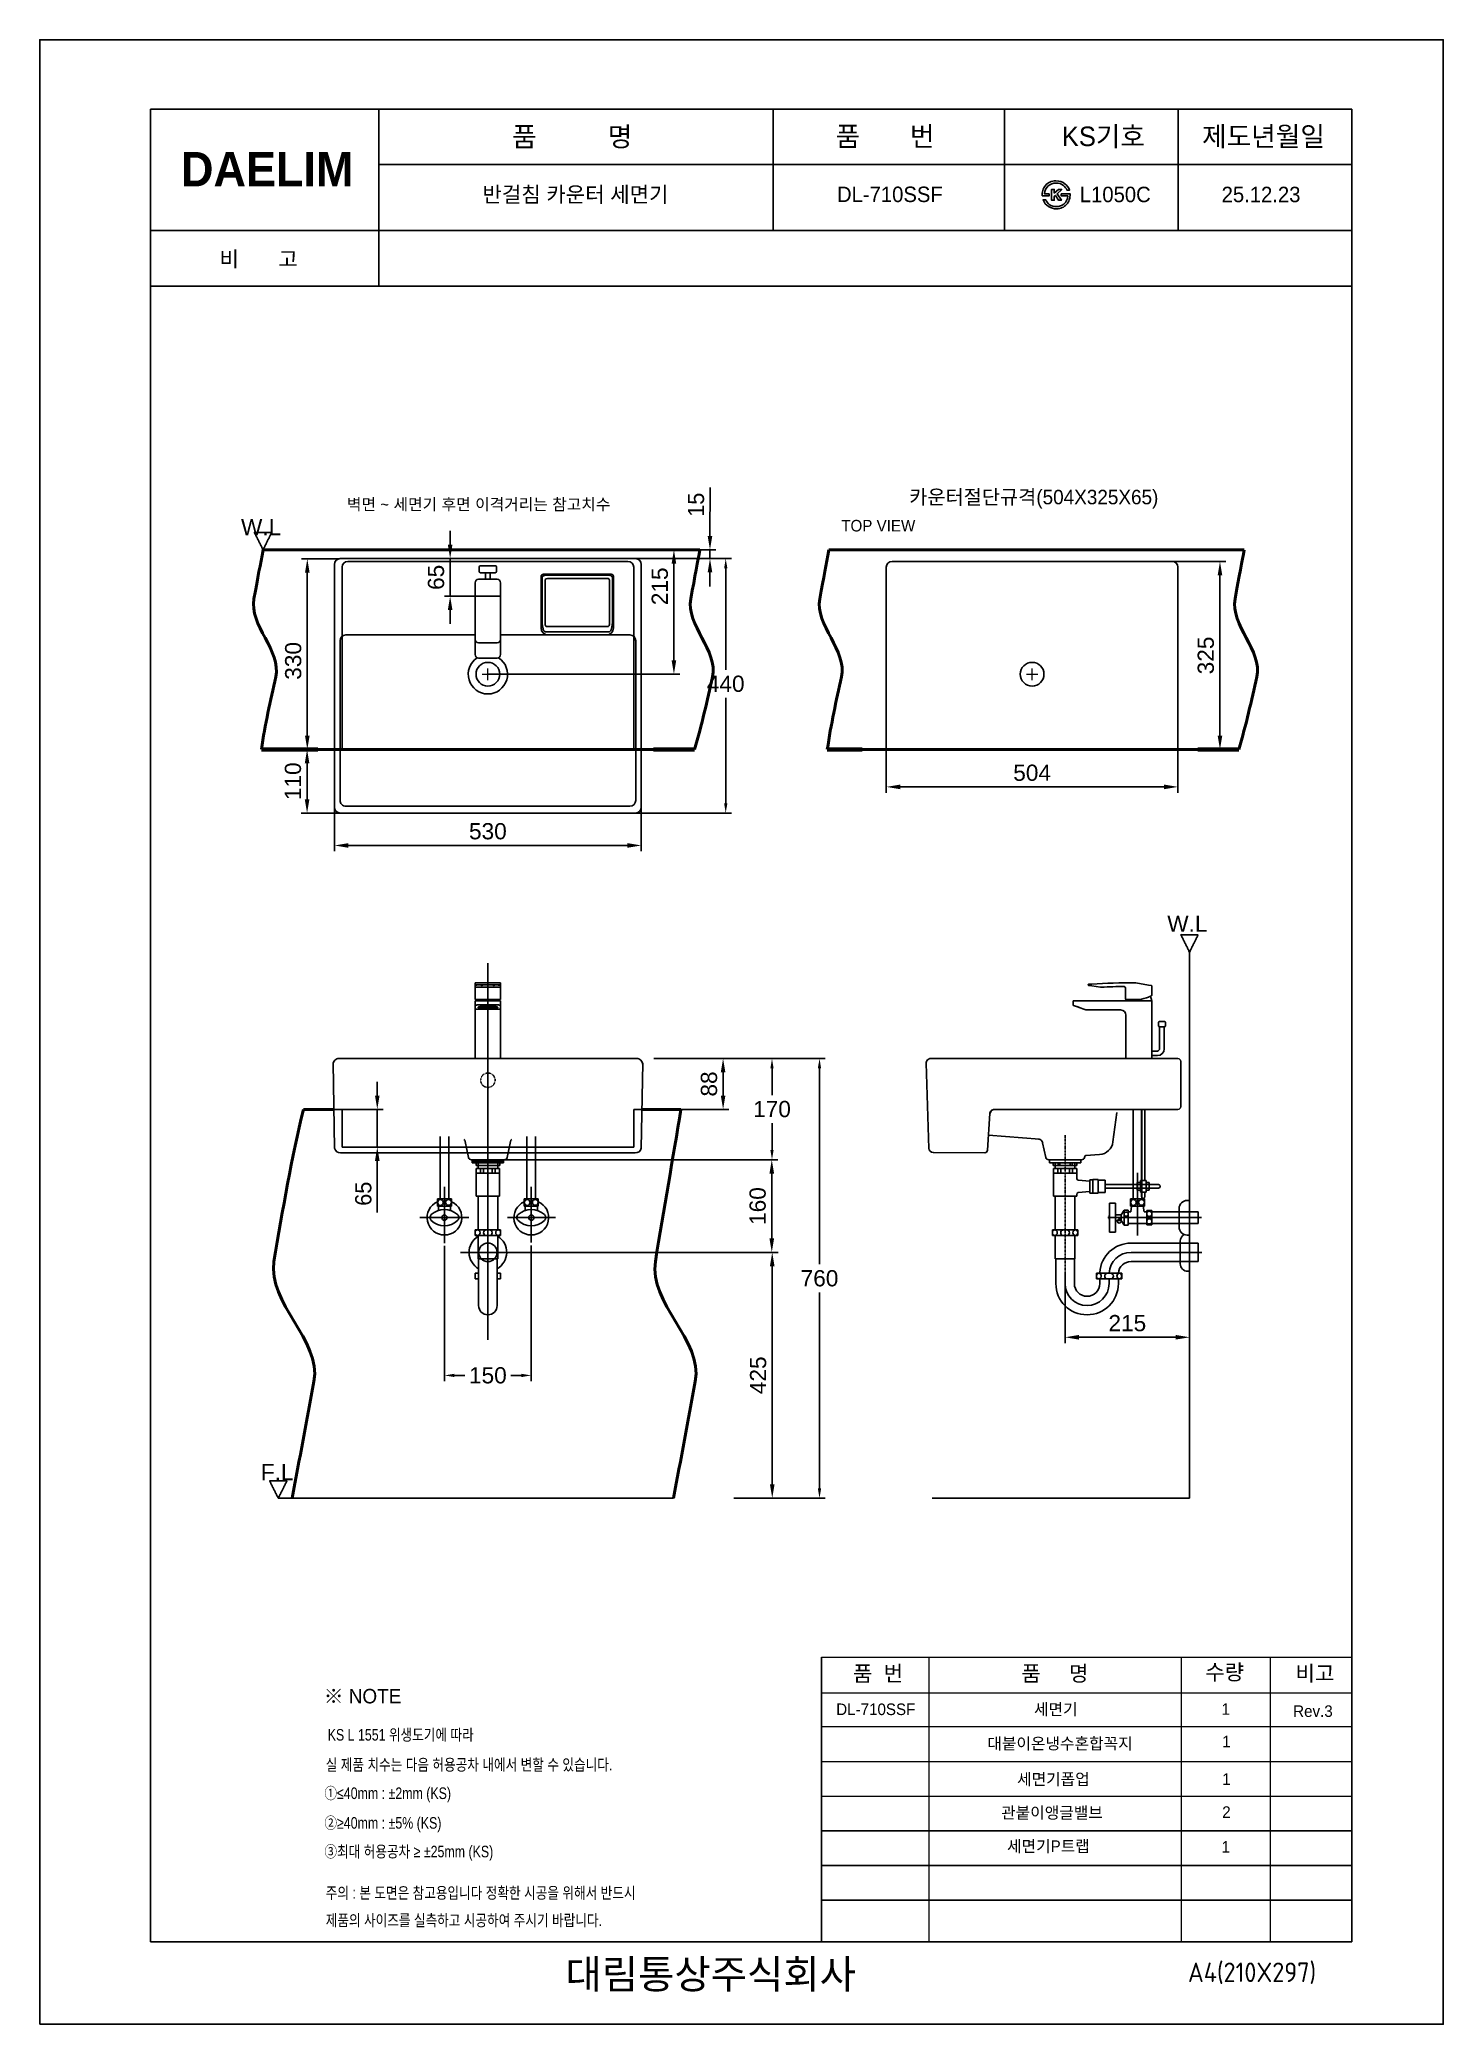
# Model space of a CAD drawing. Header units: millimetres. Extents: x 11328 to 13753, y -384 to 3047.
import ezdxf
from ezdxf.enums import TextEntityAlignment as Align
from ezdxf.lldxf.tags import DXFTag

# ---------------------------------------------------------------- set-up
doc = ezdxf.new("R2010")
doc.units = ezdxf.units.MM
doc.header["$LTSCALE"] = 0.2
doc.linetypes.add('DashDot', pattern=[9, 5, -2, 0, -2])
doc.linetypes.add('Dashed', pattern=[10, 5, -5])
for name, color, linetype in [('001', 7, 'Continuous'), ('002', 7, 'Continuous'), ('2', 2, 'HIDDEN'), ('BU', 7, 'Continuous'), ('CENTER', 2, 'CENTER'), ('DIMTEXT', 174, 'Continuous'), ('POINT', 7, 'Continuous'), ('TEXT', 7, 'Continuous'), ('YA', 7, 'Continuous')]:
    doc.layers.add(name, color=color, linetype=linetype)
for name, color, linetype, lineweight in [('CEN', 1, 'CENTER', 5), ('DIM', 3, 'Continuous', 15), ('LINE', 7, 'Continuous', 25)]:
    doc.layers.add(name, color=color, linetype=linetype, lineweight=lineweight)
doc.styles.add('ARIAL', font='arial.ttf')
doc.styles.add('h', font='', dxfattribs={"height": 28})
doc.styles.add('MtXpl_', font='')
doc.styles.get("Standard").update_dxf_attribs({"font": 'ISOCP.SHX', "bigfont": 'WHGTXT.SHX'})
doc.styles.add('굴림', font='')
doc.styles.add('스타일1', font='txt.shx', dxfattribs={"bigfont": 'ghs.shx'})
doc.styles.add('타이틀', font='H2GTRM.TTF', dxfattribs={"height": 25})
doc.styles.get('h').set_extended_font_data('Haansoft Batang')
doc.styles.get('MtXpl_').set_extended_font_data('Gulim')
doc.styles.get('굴림').set_extended_font_data('援대┝')
tags = doc.linetypes.add('Amconstr', pattern=[9999, 9999, 0]).pattern_tags.tags
tags[6:7] = [DXFTag(74, 4), DXFTag(75, 0), DXFTag(340, '0'), DXFTag(46, 1.0), DXFTag(50, 0.0), DXFTag(44, 0.0), DXFTag(45, 0.0)]
tags[4:5] = [DXFTag(74, 4), DXFTag(75, 0), DXFTag(340, '0'), DXFTag(46, 1.0), DXFTag(50, 0.0), DXFTag(44, 0.0), DXFTag(45, 0.0)]
tags = doc.linetypes.add('CENTER', pattern=[50.8, 31.75, -6.35, 6.35, -6.35]).pattern_tags.tags
tags[10:11] = [DXFTag(74, 4), DXFTag(75, 0), DXFTag(340, '0'), DXFTag(46, 1.0), DXFTag(50, 0.0), DXFTag(44, 0.0), DXFTag(45, 0.0)]
tags[8:9] = [DXFTag(74, 4), DXFTag(75, 0), DXFTag(340, '0'), DXFTag(46, 1.0), DXFTag(50, 0.0), DXFTag(44, 0.0), DXFTag(45, 0.0)]
tags[6:7] = [DXFTag(74, 4), DXFTag(75, 0), DXFTag(340, '0'), DXFTag(46, 1.0), DXFTag(50, 0.0), DXFTag(44, 0.0), DXFTag(45, 0.0)]
tags[4:5] = [DXFTag(74, 4), DXFTag(75, 0), DXFTag(340, '0'), DXFTag(46, 1.0), DXFTag(50, 0.0), DXFTag(44, 0.0), DXFTag(45, 0.0)]
tags = doc.linetypes.add('HIDDEN', pattern=[9.525, 6.35, -3.175]).pattern_tags.tags
tags[6:7] = [DXFTag(74, 4), DXFTag(75, 0), DXFTag(340, '0'), DXFTag(46, 1.0), DXFTag(50, 0.0), DXFTag(44, 0.0), DXFTag(45, 0.0)]
tags[4:5] = [DXFTag(74, 4), DXFTag(75, 0), DXFTag(340, '0'), DXFTag(46, 1.0), DXFTag(50, 0.0), DXFTag(44, 0.0), DXFTag(45, 0.0)]
doc.dimstyles.new('AM_ISO$0', dxfattribs={"dimtxt": 28, "dimasz": 24, "dimexe": 10, "dimexo": 0, "dimgap": 10, "dimtad": 1, "dimdec": 0, "dimdsep": 46, "dimtxsty": 'h', "dimcen": -5, "dimclrd": 256, "dimclre": 256, "dimclrt": 256, "dimadec": 0, "dimazin": 2, "dimtp": 0.1, "dimtm": 0.1, "dimtfac": 0.71, "dimtdec": 0, "dimtmove": 0, "dimatfit": 3, "dimfxl": 0, "dimlwd": -1, "dimlwe": -1, "dimarcsym": 0})
doc.dimstyles.new('MSADIM', dxfattribs={"dimtxt": 33, "dimasz": 17, "dimexe": 10, "dimexo": 5, "dimgap": 0.09, "dimtad": 0, "dimtih": 1, "dimtoh": 1, "dimdec": 0, "dimzin": 1, "dimdsep": 46, "dimtxsty": 'ARIAL', "dimcen": 0.09, "dimadec": 0, "dimazin": 0, "dimtfac": 1, "dimtdec": 4, "dimtix": 1, "dimtmove": 0, "dimatfit": 3, "dimfxl": 0, "dimtolj": 1, "dimtzin": 1, "dimarcsym": 0})

msp = doc.modelspace()

# ---------------------------------------------------------------- texts
at = {"color": 3, "style": '굴림', "width": 0.8}
for s, p in [('KS L 1551 위생도기에 따라', (11825.6, 106.8)), ('실 제품 치수는 다음 허용공차 내에서 변할 수 있습니다.', (11822.2, 55.1)), ('①≤40mm : ±2mm (KS)', (11819.9, 5.8)), ('②≥40mm : ±5%%% (KS)', (11819.9, -45.5)), ('③최대 허용공차 ≥ ±25mm (KS)', (11819.9, -95))]:
    msp.add_text(s, height=20, dxfattribs=at).set_placement(p)
at = {"color": 1, "style": '굴림', "width": 0.8}
for s, p in [('주의 : 본 도면은 참고용입니다 정확한 시공을 위해서 반드시', (11822.2, -166.4)), ('제품의 사이즈를 실측하고 시공하여 주시기 바랍니다.', (11822.2, -213.9))]:
    msp.add_text(s, height=20, dxfattribs=at).set_placement(p)
at = {"layer": '2', "style": 'MtXpl_'}
msp.add_text('※ NOTE', height=25, dxfattribs=at).set_placement((11818.8, 171.1))
at = {"layer": 'DIM', "color": 0, "attachment_point": 1, "style": '스타일1'}
for s, insert, char_height in [('{\\fGulim|b0|i0|c129|p50;품          명}', (12144.2, 2896.1), 33.819), ('{\\fGulim|b0|i0|c129|p50;품       번}', (12703.2, 2896.6), 33.819), ('{\\fGulim|b0|i0|c129|p50;KS기호}', (13094.1, 2896.6), 33.819), ('{\\fGulim|b0|i0|c129|p50;제도년월일}', (13336.6, 2896.6), 33.819), ('{\\fGulim|b0|i0|c129|p50;비       고}', (11638.7, 2680.9), 26.746), ('{\\fGulim|b0|i0|c129|p50;수량}', (13342.1, 238.4), 26.746), ('{\\fGulim|b0|i0|c129|p50;품  번}', (12733.3, 236.1), 26.746), ('{\\fGulim|b0|i0|c129|p50;품     명}', (13024.3, 236.2), 26.746), ('{\\fGulim|b0|i0|c129|p50;비고}', (13498.1, 236.5), 26.746), ('{\\fGulim|b0|i0|c129|p50;1\\P}', (13370.4, 171.3), 20), ('{\\fGulim|b0|i0|c129|p50;Rev.3\\P}', (13494, 167.7), 20), ('{\\fGulim|b0|i0|c129|p50;1\\P}', (13371.3, 115.1), 20), ('{\\fGulim|b0|i0|c129|p50;1\\P}', (13371.4, 50.2), 20), ('{\\fGulim|b0|i0|c129|p50;2\\P}', (13371.4, -6.8), 20), ('{\\fGulim|b0|i0|c129|p50;1\\P}', (13370.4, -66.8), 20)]:
    msp.add_mtext(s, dxfattribs=dict(at, insert=insert, char_height=char_height))
at = {"layer": 'DIM', "color": 0, "attachment_point": 1}
for s, insert, char_height, width, style in [('{\\fGulim|b0|i0|c129|p50;반걸침 카운터 세면기}', (12093, 2792.6), 26.746, 550.695, '스타일1'), ('{\\fGulim|b0|i0|c129|p50;DL-710SSF}', (12705.7, 2792.8), 26.746, 168.306, '스타일1'), ('{\\fGulim|b0|i0|c129|p50;L1050C}', (13125.3, 2792.6), 26.746, 168.306, '스타일1'), ('{\\fGulim|b0|i0|c129|p50;25.12.23}', (13370.4, 2792.6), 26.746, 168.306, '스타일1'), ('    {\\fGulim|b0|i0|c129|p49;\\H0.59139x;벽면 ~\\fArial|b0|i0|c0|p34; \\fGulim|b0|i0|c129|p49;세면기\\fArial|b0|i0|c0|p34; \\fGulim|b0|i0|c129|p49;후면\\fArial|b0|i0|c0|p34; \\fGulim|b0|i0|c129|p49;이격거리는\\fArial|b0|i0|c0|p34; \\fGulim|b0|i0|c129|p49;참고치수}', (11806.4, 2253.6), 33.8187, 702.697, 'ARIAL'), ('    {\\fGulim|b0|i0|c129|p50;\\H0.59139x;TOP VIEW}', (12660.6, 2216.7), 33.819, 702.697, 'ARIAL'), ('{\\fGulim|b0|i0|c129|p50;세면기}', (13046.2, 171), 20, 147, '스타일1'), ('{\\fGulim|b0|i0|c129|p50;DL-710SSF}', (12704.4, 170.9), 20, 17, '스타일1'), ('{\\fGulim|b0|i0|c129|p50;대붙이온냉수혼합꼭지}', (12965.6, 111.7), 20, 290, '스타일1'), ('{\\fGulim|b0|i0|c129|p50;세면기폽업}', (13017, 50.1), 20, 315, '스타일1'), ('{\\fGulim|b0|i0|c129|p50;관붙이앵글밸브}', (12989.4, -7.9), 20, 212, '스타일1'), ('{\\fGulim|b0|i0|c129|p50;세면기P트랩}', (12999.6, -65.7), 20, 212, '스타일1'), ('{\\fGulim|b0|i0|c129|p50;       대림통상주식회사\\P}', (12109.3, -271.9), 50, 1090, '스타일1')]:
    msp.add_mtext(s, dxfattribs=dict(at, insert=insert, char_height=char_height, width=width, style=style))
at = {"layer": 'DIMTEXT', "color": 0, "insert": (11675.8, 2190.3), "char_height": 28, "width": 119.337, "attachment_point": 7, "line_spacing_factor": 0.963855}
msp.add_mtext('{\\fArial|b0|i0|c0|p34;W.L}', dxfattribs=at)
at = {"layer": 'DIMTEXT', "color": 0, "attachment_point": 7, "line_spacing_factor": 0.963855, "style": 'ARIAL'}
for s, insert, char_height, width in [('W.L', (13276.4, 1504.8), 28, 119.337), ('{\\H0.8x;F.L}', (11710.1, 556.8), 35, 99.729)]:
    msp.add_mtext(s, dxfattribs=dict(at, insert=insert, char_height=char_height, width=width))
at = {"layer": 'TEXT', "style": '타이틀'}
msp.add_text('카운터절단규격(504X325X65)', height=25, dxfattribs=at).set_placement((13045.8, 2256.2), align=Align.MIDDLE_CENTER)
at = {"layer": 'YA', "color": 7}
msp.add_text('A4(210X297)', height=33.819, dxfattribs=at).set_placement((13312.2, -310.6))
at = {"layer": 'YA', "color": 7, "insert": (11572.1, 2852.7), "char_height": 59.437, "width": 290.871, "attachment_point": 1, "style": 'h'}
msp.add_mtext('{\\fHYGraphic-Medium|b1|i0|c129|p18;DAELIM}', dxfattribs=at)

# ---------------------------------------------------------------- blocks, each defined once
blk = doc.blocks.new('*D50')
at = {"layer": 'Defpoints', "color": 0}
for p in [(12027.4, 966.7), (12177.4, 967.6), (12027.4, 738)]:
    blk.add_point(p, dxfattribs=at)
at = {"layer": 'DIM', "color": 0, "lineweight": -2}
for p, q in [((12027.4, 961.7), (12027.4, 728)), ((12177.4, 962.6), (12177.4, 728)), ((12044.4, 738), (12062.8, 738)), ((12160.4, 738), (12141.9, 738))]:
    blk.add_line(p, q, dxfattribs=at)
at = {"layer": 'DIM', "color": 0}
for points in [[(12044.4, 740.8), (12044.4, 735.1), (12027.4, 738)], [(12160.4, 740.8), (12160.4, 735.1), (12177.4, 738)]]:
    blk.add_solid(points, dxfattribs=at)
at = {"layer": 'DIM', "color": 0, "insert": (12102.4, 738), "char_height": 33, "attachment_point": 5, "style": 'ARIAL'}
blk.add_mtext('\\A1;{\\H0.84848x;150}', dxfattribs=at)
blk = doc.blocks.new('*D51')
at = {"layer": 'Defpoints', "color": 0}
for p in [(12384.4, 1285.7), (12593.4, 1285.7), (12130.8, 1110.7)]:
    blk.add_point(p, dxfattribs=at)
at = {"layer": 'DIM', "color": 0, "lineweight": -2}
for p, q in [((12389.4, 1285.7), (12603.4, 1285.7)), ((12593.4, 1268.7), (12593.4, 1222.5)), ((12593.4, 1127.7), (12593.4, 1173.9)), ((12135.8, 1110.7), (12603.4, 1110.7))]:
    blk.add_line(p, q, dxfattribs=at)
at = {"layer": 'DIM', "color": 0}
for points in [[(12590.6, 1268.7), (12596.2, 1268.7), (12593.4, 1285.7)], [(12590.6, 1127.7), (12596.2, 1127.7), (12593.4, 1110.7)]]:
    blk.add_solid(points, dxfattribs=at)
at = {"layer": 'DIM', "color": 0, "insert": (12593.4, 1198.2), "char_height": 33, "attachment_point": 5, "style": 'ARIAL'}
blk.add_mtext('\\A1;{\\H0.84848x;170}', dxfattribs=at)
blk = doc.blocks.new('*D52')
at = {"layer": 'Defpoints', "color": 0, "linetype": 'Continuous'}
for p in [(12384.4, 1285.7), (12675.5, 1285.7), (12522.5, 525.7)]:
    blk.add_point(p, dxfattribs=at)
at = {"layer": 'DIM', "color": 0, "linetype": 'Continuous', "lineweight": -2}
for p, q in [((12389.4, 1285.7), (12685.5, 1285.7)), ((12675.5, 1268.7), (12675.5, 930)), ((12675.5, 542.7), (12675.5, 881.4)), ((12527.5, 525.7), (12685.5, 525.7))]:
    blk.add_line(p, q, dxfattribs=at)
at = {"layer": 'DIM', "color": 0, "linetype": 'Continuous'}
for points in [[(12672.6, 1268.7), (12678.3, 1268.7), (12675.5, 1285.7)], [(12672.6, 542.7), (12678.3, 542.7), (12675.5, 525.7)]]:
    blk.add_solid(points, dxfattribs=at)
at = {"layer": 'DIM', "color": 0, "linetype": 'Continuous', "insert": (12675.5, 905.7), "char_height": 33, "attachment_point": 5, "style": 'ARIAL'}
blk.add_mtext('\\A1;{\\H0.84848x;760}', dxfattribs=at)
blk = doc.blocks.new('*D53')
at = {"layer": 'Defpoints', "color": 0, "linetype": 'Continuous'}
for p in [(12359.9, 2149.9), (12411.4, 1709.9), (12513.4, 1709.9)]:
    blk.add_point(p, dxfattribs=at)
at = {"layer": 'DIM', "color": 0, "linetype": 'Continuous', "lineweight": -2}
for p, q in [((12364.9, 2149.9), (12523.4, 2149.9)), ((12513.4, 2132.9), (12513.4, 1957.6)), ((12513.4, 1726.9), (12513.4, 1909)), ((12416.4, 1709.9), (12523.4, 1709.9))]:
    blk.add_line(p, q, dxfattribs=at)
at = {"layer": 'DIM', "color": 0, "linetype": 'Continuous'}
for points in [[(12510.6, 2132.9), (12516.3, 2132.9), (12513.4, 2149.9)], [(12510.6, 1726.9), (12516.3, 1726.9), (12513.4, 1709.9)]]:
    blk.add_solid(points, dxfattribs=at)
at = {"layer": 'DIM', "color": 0, "linetype": 'Continuous', "insert": (12513.4, 1933.3), "char_height": 33, "attachment_point": 5, "style": 'ARIAL'}
blk.add_mtext('\\A1;{\\H0.84848x;440}', dxfattribs=at)
blk = doc.blocks.new('*D56')
at = {"layer": 'Defpoints', "color": 0}
for p in [(11844.9, 2149.5), (11790.4, 1819.9), (11844.9, 1819.9)]:
    blk.add_point(p, dxfattribs=at)
at = {"layer": 'LINE', "linetype": 'ByBlock'}
for p, q in [((11844.9, 2149.5), (11780.4, 2149.5)), ((11790.4, 2125.5), (11790.4, 1843.9)), ((11844.9, 1819.9), (11780.4, 1819.9))]:
    blk.add_line(p, q, dxfattribs=at)
at = {"layer": 'LINE'}
for points in [[(11786.4, 2125.5), (11794.4, 2125.5), (11790.4, 2149.5)], [(11786.4, 1843.9), (11794.4, 1843.9), (11790.4, 1819.9)]]:
    blk.add_solid(points, dxfattribs=at)
at = {"layer": 'LINE', "insert": (11766.1, 1973), "char_height": 28, "attachment_point": 5, "rotation": 90, "style": 'ARIAL'}
blk.add_mtext('330', dxfattribs=at)
blk = doc.blocks.new('*D57')
at = {"layer": 'Defpoints', "color": 0}
for p in [(11912.2, 1819.9), (11790, 1709.9), (11912.2, 1709.9)]:
    blk.add_point(p, dxfattribs=at)
at = {"layer": 'LINE', "linetype": 'ByBlock'}
for p, q in [((11912.2, 1819.9), (11780, 1819.9)), ((11790, 1795.9), (11790, 1733.9)), ((11912.2, 1709.9), (11780, 1709.9))]:
    blk.add_line(p, q, dxfattribs=at)
at = {"layer": 'LINE'}
for points in [[(11786, 1795.9), (11794, 1795.9), (11790, 1819.9)], [(11786, 1733.9), (11794, 1733.9), (11790, 1709.9)]]:
    blk.add_solid(points, dxfattribs=at)
at = {"layer": 'LINE', "insert": (11765.7, 1764.9), "char_height": 28, "attachment_point": 5, "rotation": 90, "style": 'ARIAL'}
blk.add_mtext('110', dxfattribs=at)
blk = doc.blocks.new('*D58')
at = {"layer": 'Defpoints', "color": 0}
for p in [(12102.5, 2165), (12423.9, 2165), (12102.4, 1949.9)]:
    blk.add_point(p, dxfattribs=at)
at = {"layer": 'LINE', "linetype": 'ByBlock'}
for p, q in [((12102.5, 2165), (12433.9, 2165)), ((12423.9, 1973.9), (12423.9, 2141)), ((12102.4, 1949.9), (12433.9, 1949.9))]:
    blk.add_line(p, q, dxfattribs=at)
at = {"layer": 'LINE'}
for points in [[(12419.9, 2141), (12427.9, 2141), (12423.9, 2165)], [(12419.9, 1973.9), (12427.9, 1973.9), (12423.9, 1949.9)]]:
    blk.add_solid(points, dxfattribs=at)
at = {"layer": 'LINE', "insert": (12399.6, 2101.9), "char_height": 28, "attachment_point": 5, "rotation": 90, "style": 'ARIAL'}
blk.add_mtext('215', dxfattribs=at)
blk = doc.blocks.new('*D59')
at = {"layer": 'Defpoints', "color": 0}
for p in [(12037.2, 2149.9), (12102.4, 2149.9), (12102.4, 2084.9)]:
    blk.add_point(p, dxfattribs=at)
at = {"layer": 'LINE', "linetype": 'ByBlock'}
for p, q in [((12037.2, 2173.9), (12037.2, 2197.9)), ((12102.4, 2149.9), (12027.2, 2149.9)), ((12037.2, 2084.9), (12037.2, 2149.9)), ((12102.4, 2084.9), (12027.2, 2084.9)), ((12037.2, 2060.9), (12037.2, 2036.9))]:
    blk.add_line(p, q, dxfattribs=at)
at = {"layer": 'LINE'}
for points in [[(12033.2, 2173.9), (12041.2, 2173.9), (12037.2, 2149.9)], [(12033.2, 2060.9), (12041.2, 2060.9), (12037.2, 2084.9)]]:
    blk.add_solid(points, dxfattribs=at)
at = {"layer": 'LINE', "insert": (12012.9, 2117.4), "char_height": 28, "attachment_point": 5, "rotation": 90, "style": 'ARIAL'}
blk.add_mtext('65', dxfattribs=at)
blk = doc.blocks.new('*D60')
at = {"layer": 'Defpoints', "color": 0}
for p in [(12402.3, 1285.7), (12508.9, 1285.7), (12402.3, 1197.7)]:
    blk.add_point(p, dxfattribs=at)
at = {"layer": 'LINE', "linetype": 'ByBlock'}
for p, q in [((12402.3, 1285.7), (12518.9, 1285.7)), ((12508.9, 1221.7), (12508.9, 1261.7)), ((12402.3, 1197.7), (12518.9, 1197.7))]:
    blk.add_line(p, q, dxfattribs=at)
at = {"layer": 'LINE'}
for points in [[(12504.9, 1261.7), (12512.9, 1261.7), (12508.9, 1285.7)], [(12504.9, 1221.7), (12512.9, 1221.7), (12508.9, 1197.7)]]:
    blk.add_solid(points, dxfattribs=at)
at = {"layer": 'LINE', "insert": (12484.6, 1241.7), "char_height": 28, "attachment_point": 5, "rotation": 90, "style": 'ARIAL'}
blk.add_mtext('88', dxfattribs=at)
blk = doc.blocks.new('*D61')
at = {"layer": 'Defpoints', "color": 0}
for p in [(12109.1, 1110.7), (12593, 1110.7), (12109.1, 950.7)]:
    blk.add_point(p, dxfattribs=at)
at = {"layer": 'LINE', "linetype": 'ByBlock'}
for p, q in [((12109.1, 1110.7), (12603, 1110.7)), ((12593, 974.7), (12593, 1086.7)), ((12109.1, 950.7), (12603, 950.7))]:
    blk.add_line(p, q, dxfattribs=at)
at = {"layer": 'LINE'}
for points in [[(12589, 1086.7), (12597, 1086.7), (12593, 1110.7)], [(12589, 974.7), (12597, 974.7), (12593, 950.7)]]:
    blk.add_solid(points, dxfattribs=at)
at = {"layer": 'LINE', "insert": (12568.7, 1030.7), "char_height": 28, "attachment_point": 5, "rotation": 90, "style": 'ARIAL'}
blk.add_mtext('160', dxfattribs=at)
blk = doc.blocks.new('*D54')
at = {"layer": 'Defpoints', "color": 0}
for p in [(12593, 950.7), (12593, 525.7), (12593.8, 525.7)]:
    blk.add_point(p, dxfattribs=at)
at = {"layer": 'LINE', "linetype": 'ByBlock'}
for p, q in [((12593, 950.7), (12603.8, 950.7)), ((12593.8, 926.7), (12593.8, 549.7)), ((12593, 525.7), (12603.8, 525.7))]:
    blk.add_line(p, q, dxfattribs=at)
at = {"layer": 'LINE'}
for points in [[(12589.8, 926.7), (12597.8, 926.7), (12593.8, 950.7)], [(12589.8, 549.7), (12597.8, 549.7), (12593.8, 525.7)]]:
    blk.add_solid(points, dxfattribs=at)
at = {"layer": 'LINE', "insert": (12569.5, 738.2), "char_height": 28, "attachment_point": 5, "rotation": 90, "style": 'ARIAL'}
blk.add_mtext('425', dxfattribs=at)
blk = doc.blocks.new('*D62')
at = {"layer": 'Defpoints', "color": 0}
for p in [(13099.9, 914.9), (13314.9, 914.9), (13314.9, 803.9)]:
    blk.add_point(p, dxfattribs=at)
at = {"layer": 'LINE', "linetype": 'ByBlock'}
for p, q in [((13099.9, 914.9), (13099.9, 793.9)), ((13314.9, 914.9), (13314.9, 793.9)), ((13123.9, 803.9), (13290.9, 803.9))]:
    blk.add_line(p, q, dxfattribs=at)
at = {"layer": 'LINE'}
for points in [[(13123.9, 807.9), (13123.9, 799.9), (13099.9, 803.9)], [(13290.9, 807.9), (13290.9, 799.9), (13314.9, 803.9)]]:
    blk.add_solid(points, dxfattribs=at)
at = {"layer": 'LINE', "insert": (13207.4, 828.2), "char_height": 28, "attachment_point": 5, "style": 'ARIAL'}
blk.add_mtext('215', dxfattribs=at)
blk = doc.blocks.new('*D63')
at = {"layer": 'Defpoints', "color": 0}
for p in [(11837.4, 1819.9), (12367.4, 1819.9), (12367.4, 1654)]:
    blk.add_point(p, dxfattribs=at)
at = {"layer": 'LINE', "linetype": 'ByBlock'}
for p, q in [((11837.4, 1819.9), (11837.4, 1644)), ((12367.4, 1819.9), (12367.4, 1644)), ((11861.4, 1654), (12343.4, 1654))]:
    blk.add_line(p, q, dxfattribs=at)
at = {"layer": 'LINE'}
for points in [[(11861.4, 1658), (11861.4, 1650), (11837.4, 1654)], [(12343.4, 1658), (12343.4, 1650), (12367.4, 1654)]]:
    blk.add_solid(points, dxfattribs=at)
at = {"layer": 'LINE', "insert": (12102.4, 1678.4), "char_height": 28, "attachment_point": 5, "style": 'ARIAL'}
blk.add_mtext('530', dxfattribs=at)
blk = doc.blocks.new('*D64')
at = {"layer": 'Defpoints', "color": 0}
for p in [(12790.9, 1819.9), (13294.9, 1819.9), (13294.9, 1755.2)]:
    blk.add_point(p, dxfattribs=at)
at = {"layer": 'LINE', "linetype": 'ByBlock'}
for p, q in [((12790.9, 1819.9), (12790.9, 1745.2)), ((13294.9, 1819.9), (13294.9, 1745.2)), ((12814.9, 1755.2), (13270.9, 1755.2))]:
    blk.add_line(p, q, dxfattribs=at)
at = {"layer": 'LINE'}
for points in [[(12814.9, 1759.2), (12814.9, 1751.2), (12790.9, 1755.2)], [(13270.9, 1759.2), (13270.9, 1751.2), (13294.9, 1755.2)]]:
    blk.add_solid(points, dxfattribs=at)
at = {"layer": 'LINE', "insert": (13042.9, 1779.5), "char_height": 28, "attachment_point": 5, "style": 'ARIAL'}
blk.add_mtext('504', dxfattribs=at)
blk = doc.blocks.new('*D65')
at = {"layer": 'Defpoints', "color": 0}
for p in [(13156.5, 2144.9), (13156.5, 1819.9), (13367.5, 1819.9)]:
    blk.add_point(p, dxfattribs=at)
at = {"layer": 'LINE', "linetype": 'ByBlock'}
for p, q in [((13156.5, 2144.9), (13377.5, 2144.9)), ((13367.5, 2120.9), (13367.5, 1843.9)), ((13156.5, 1819.9), (13377.5, 1819.9))]:
    blk.add_line(p, q, dxfattribs=at)
at = {"layer": 'LINE'}
for points in [[(13363.5, 2120.9), (13371.5, 2120.9), (13367.5, 2144.9)], [(13363.5, 1843.9), (13371.5, 1843.9), (13367.5, 1819.9)]]:
    blk.add_solid(points, dxfattribs=at)
at = {"layer": 'LINE', "insert": (13343.1, 1982.4), "char_height": 28, "attachment_point": 5, "rotation": 90, "style": 'ARIAL'}
blk.add_mtext('325', dxfattribs=at)
blk = doc.blocks.new('*D66')
at = {"layer": 'Defpoints', "color": 0}
for p in [(11850.4, 1197.7), (11850.4, 1132.7), (11911.3, 1132.7)]:
    blk.add_point(p, dxfattribs=at)
at = {"layer": 'LINE', "linetype": 'ByBlock'}
for p, q in [((11911.3, 1221.7), (11911.3, 1245.7)), ((11850.4, 1197.7), (11921.3, 1197.7)), ((11911.3, 1197.7), (11911.3, 1132.7)), ((11850.4, 1132.7), (11921.3, 1132.7)), ((11911.3, 1108.7), (11911.3, 1019.4))]:
    blk.add_line(p, q, dxfattribs=at)
at = {"layer": 'LINE'}
for points in [[(11907.3, 1221.7), (11915.3, 1221.7), (11911.3, 1197.7)], [(11907.3, 1108.7), (11915.3, 1108.7), (11911.3, 1132.7)]]:
    blk.add_solid(points, dxfattribs=at)
at = {"layer": 'LINE', "insert": (11887.3, 1052), "char_height": 28, "attachment_point": 5, "rotation": 90, "style": 'h'}
blk.add_mtext('65', dxfattribs=at)
blk = doc.blocks.new('*D55')
at = {"layer": 'Defpoints', "color": 0}
for p in [(12357.4, 2164.9), (12486.2, 2164.9), (12357.4, 2149.9)]:
    blk.add_point(p, dxfattribs=at)
at = {"layer": 'LINE', "linetype": 'ByBlock'}
for p, q in [((12486.2, 2188.9), (12486.3, 2272.9)), ((12357.4, 2164.9), (12496.2, 2164.9)), ((12486.2, 2149.8), (12486.2, 2164.9)), ((12357.4, 2149.9), (12496.2, 2149.8)), ((12486.2, 2125.8), (12486.2, 2101.8))]:
    blk.add_line(p, q, dxfattribs=at)
at = {"layer": 'LINE'}
for points in [[(12482.2, 2188.9), (12490.2, 2188.9), (12486.2, 2164.9)], [(12482.2, 2125.8), (12490.2, 2125.8), (12486.2, 2149.8)]]:
    blk.add_solid(points, dxfattribs=at)
at = {"layer": 'LINE', "insert": (12462.2, 2242.9), "char_height": 28, "attachment_point": 5, "rotation": 89.9787, "style": 'h'}
blk.add_mtext('15', dxfattribs=at)

# ---------------------------------------------------------------- dimensions: what is measured, and where the dimension line sits
at = {"layer": 'DIM', "color": 0, "linetype": 'Continuous'}
dim = msp.add_linear_dim(base=(12513.4, 1709.9), p1=(12359.9, 2149.9), p2=(12411.4, 1709.9), angle=90, text='{\\H0.84848x;<>}', dimstyle='MSADIM', override={"dimgap": 10}, dxfattribs=at)
dim.commit()
dim.dimension.update_dxf_attribs({"geometry": '*D53', "text_midpoint": (12513.4, 1933.3), "dimtype": 160})
at = {"layer": 'DIM', "color": 0}
dim = msp.add_linear_dim(base=(12593.4, 1285.7), p1=(12130.8, 1110.7), p2=(12384.4, 1285.7), angle=270, text='{\\H0.84848x;170}', dimstyle='MSADIM', override={"dimgap": 10}, dxfattribs=at)
dim.commit()
dim.dimension.update_dxf_attribs({"geometry": '*D51', "text_midpoint": (12593.4, 1198.2)})
at = {"layer": 'DIM', "color": 0, "linetype": 'Continuous'}
dim = msp.add_linear_dim(base=(12675.5, 1285.7), p1=(12522.5, 525.7), p2=(12384.4, 1285.7), angle=270, text='{\\H0.84848x;<>}', dimstyle='MSADIM', override={"dimgap": 10}, dxfattribs=at)
dim.commit()
dim.dimension.update_dxf_attribs({"geometry": '*D52', "text_midpoint": (12675.5, 905.7)})
at = {"layer": 'DIM', "color": 0}
dim = msp.add_linear_dim(base=(12027.4, 738), p1=(12177.4, 967.6), p2=(12027.4, 966.7), text='{\\H0.84848x;<>}', dimstyle='MSADIM', override={"dimgap": 10}, dxfattribs=at)
dim.commit()
dim.dimension.update_dxf_attribs({"geometry": '*D50', "text_midpoint": (12102.4, 738)})
at = {"layer": 'LINE'}
dim = msp.add_linear_dim(base=(12486.2, 2164.9), p1=(12357.4, 2149.9), p2=(12357.4, 2164.9), angle=89.9787, dimstyle='AM_ISO$0', dxfattribs=at)
dim.commit()
dim.dimension.update_dxf_attribs({"geometry": '*D55', "text_midpoint": (12486.2, 2242.9), "dimtype": 161})
for base, p1, p2, picture, middle in [((12037.2, 2149.9), (12102.4, 2084.9), (12102.4, 2149.9), '*D59', (12037.2, 2117.4)), ((12423.9, 2165), (12102.4, 1949.9), (12102.5, 2165), '*D58', (12423.9, 2101.9)), ((11790.4, 1819.9), (11844.9, 2149.5), (11844.9, 1819.9), '*D56', (11790.4, 1973))]:
    dim = msp.add_linear_dim(base=base, p1=p1, p2=p2, angle=90, dimstyle='AM_ISO$0', override={"dimtxsty": 'ARIAL'}, dxfattribs=at)
    dim.commit()
    dim.dimension.update_dxf_attribs({"geometry": picture, "text_midpoint": middle, "dimtype": 160})
for base, p1, p2, picture, middle in [((13367.5, 1819.9), (13156.5, 2144.9), (13156.5, 1819.9), '*D65', (13343.1, 1982.4)), ((11790, 1709.9), (11912.2, 1819.9), (11912.2, 1709.9), '*D57', (11765.7, 1764.9)), ((12508.9, 1285.7), (12402.3, 1197.7), (12402.3, 1285.7), '*D60', (12484.6, 1241.7)), ((12593, 1110.7), (12109.1, 950.7), (12109.1, 1110.7), '*D61', (12568.7, 1030.7)), ((12593.8, 525.7), (12593, 950.7), (12593, 525.7), '*D54', (12569.5, 738.2))]:
    dim = msp.add_linear_dim(base=base, p1=p1, p2=p2, angle=90, dimstyle='AM_ISO$0', override={"dimtxsty": 'ARIAL'}, dxfattribs=at)
    dim.commit()
    dim.dimension.update_dxf_attribs({"geometry": picture, "text_midpoint": middle})
for base, p1, p2, picture, middle in [((12367.4, 1654), (11837.4, 1819.9), (12367.4, 1819.9), '*D63', (12102.4, 1678.4)), ((13294.9, 1755.2), (12790.9, 1819.9), (13294.9, 1819.9), '*D64', (13042.9, 1779.5)), ((13314.9, 803.9), (13099.9, 914.9), (13314.9, 914.9), '*D62', (13207.4, 828.2))]:
    dim = msp.add_linear_dim(base=base, p1=p1, p2=p2, dimstyle='AM_ISO$0', override={"dimtxsty": 'ARIAL'}, dxfattribs=at)
    dim.commit()
    dim.dimension.update_dxf_attribs({"geometry": picture, "text_midpoint": middle})
dim = msp.add_linear_dim(base=(11911.3, 1132.7), p1=(11850.4, 1197.7), p2=(11850.4, 1132.7), angle=90, dimstyle='AM_ISO$0', dxfattribs=at)
dim.commit()
dim.dimension.update_dxf_attribs({"geometry": '*D66', "text_midpoint": (11887.3, 1052)})

# ---------------------------------------------------------------- linework, layer by layer
at = {"layer": '001', "color": 0, "linetype": 'Continuous'}
for p, q in [((11837.4, 1717.9), (11837.4, 2139.9)), ((11847.4, 2149.9), (12357.4, 2149.9)), ((12367.4, 2139.9), (12367.4, 1717.9)), ((11846.9, 2007.9), (11846.9, 1731.9)), ((12080.4, 2017.9), (11856.9, 2017.9)), ((12347.9, 2017.9), (12124.4, 2017.9)), ((12357.9, 2007.9), (12357.9, 1731.9)), ((12347.9, 1721.9), (11856.9, 1721.9)), ((12361.4, 1709.9), (11843.4, 1709.9)), ((11837.4, 1130.5), (11834.9, 1277.5)), ((12102.4, 1285.7), (11845.4, 1285.7)), ((12359.4, 1285.7), (12102.4, 1285.7)), ((12367.3, 1130.5), (12369.9, 1277.5)), ((12859.9, 1277.4), (12864.2, 1130.4)), ((13294.9, 1285.7), (12867.9, 1285.7)), ((13299.9, 1202.7), (13299.9, 1280.7)), ((12965.9, 1127.3), (12969.9, 1190.4)), ((12977.9, 1197.7), (13267.9, 1197.7)), ((11847.7, 1122.7), (12102.4, 1122.7)), ((12102.4, 1122.7), (12357, 1122.7)), ((12872.2, 1123.3), (12960.9, 1122.7))]:
    msp.add_line(p, q, dxfattribs=at)
for centre, radius, start, end in [((11845.1, 1275.6), 10.1, 88.184, 179.2741), ((12359.7, 1275.6), 10.1, 0.7259, 91.816), ((12867.9, 1277.7), 8, 90, 182.1728), ((12977.9, 1189.7), 8, 89.9984, 175.237), ((11847.4, 1132.9), 10.3, 193.5104, 272.9346), ((12357.4, 1132.9), 10.3, 267.0654, 346.4896), ((12872.3, 1131.5), 8.14, 187.4423, 269.1422), ((12960.9, 1127.7), 5, 270, 355.2364)]:
    msp.add_arc(centre, radius, start, end, dxfattribs=at)
at = {"layer": '001', "color": 0}
msp.add_open_spline([(13314.9, 525.7), (13314.9, 1021.1), (13314.9, 1469.7)], degree=2, dxfattribs=at)
at = {"layer": '002', "linetype": 'Continuous'}
for p, q in [((12194.4, 2118.9), (12194.4, 2029.9)), ((12315.4, 2122.9), (12198.4, 2122.9)), ((12319.4, 2029.9), (12319.4, 2118.9))]:
    msp.add_line(p, q, dxfattribs=at)
at = {"layer": '002', "color": 5, "lineweight": 80}
for p, q in [((11808.7, 1819.9), (11711.1, 1819.9)), ((12459.4, 1819.9), (12388.7, 1819.9)), ((12749.3, 1819.9), (12689, 1819.9)), ((13400, 1819.9), (13329.3, 1819.9))]:
    msp.add_line(p, q, dxfattribs=at)
at = {"layer": '002', "color": 5, "lineweight": 50}
msp.add_line((11836.3, 1197.7), (11783.6, 1197.7), dxfattribs=at)
at = {"layer": '002', "color": 0}
msp.add_line((13267.9, 1197.7), (13294.9, 1197.7), dxfattribs=at)
for points in [[(11764.2, 525.7), (12423.2, 525.7)], [(13314.9, 525.7), (12870.3, 525.7)]]:
    msp.add_lwpolyline(points, dxfattribs=at)
at = {"layer": '002', "linetype": 'Continuous'}
for centre, radius, start, end in [((12198.4, 2118.9), 4, 90, 180), ((12315.4, 2118.9), 4, 0, 90), ((12199.4, 2037.9), 5, 132.2041, 180), ((12206.4, 2029.9), 12, 180, 270), ((12307.4, 2029.9), 12, 270.001, 0), ((12314.4, 2037.9), 5, 0, 47.7913)]:
    msp.add_arc(centre, radius, start, end, dxfattribs=at)
at = {"layer": '002', "color": 0}
msp.add_arc((12977.9, 1189.7), 8, 90, 180.0017, dxfattribs=at)
at = {"layer": '002', "color": 5, "lineweight": 50}
for points, knots in [([(11714, 2165.1), (11708.9, 2138.2), (11705.4, 2119.3), (11698.1, 2080.4), (11689.6, 2034.5), (11745.9, 1990.9), (11735.7, 1945.2), (11726.6, 1904.1), (11717.4, 1863), (11711.1, 1819.9)], [0, 0, 0, 0, 0.307476, 0.307476, 0.307476, 0.671828, 0.671828, 0.671828, 1, 1, 1, 1]), ([(12468.8, 2164.9), (12465.4, 2146.9), (12460.2, 2119.3), (12453, 2080.4), (12444.4, 2034.5), (12500.8, 1990.9), (12490.6, 1945.2), (12481.4, 1904.1), (12472.3, 1863), (12459.4, 1819.9)], [0, 0, 0, 0, 0.307476, 0.307476, 0.307476, 0.671828, 0.671828, 0.671828, 1, 1, 1, 1]), ([(12691.8, 2165.1), (12686.8, 2138.2), (12683.2, 2119.3), (12676, 2080.4), (12667.4, 2034.5), (12723.7, 1990.9), (12713.6, 1945.2), (12704.4, 1904.1), (12695.2, 1863), (12689, 1819.9)], [0, 0, 0, 0, 0.307476, 0.307476, 0.307476, 0.671828, 0.671828, 0.671828, 1, 1, 1, 1]), ([(13409.3, 2164.9), (13406, 2146.9), (13400.8, 2119.3), (13393.6, 2080.4), (13385, 2034.5), (13441.3, 1990.9), (13431.2, 1945.2), (13422, 1904.1), (13412.8, 1863), (13400, 1819.9)], [0, 0, 0, 0, 0.307476, 0.307476, 0.307476, 0.671828, 0.671828, 0.671828, 1, 1, 1, 1]), ([(11783.6, 1197.7), (11763.2, 1115.4), (11748, 1025.1), (11732.8, 934.8), (11720.7, 863), (11815.2, 799.1), (11801.9, 727.4), (11789.3, 660.2), (11776.8, 592.9), (11764.2, 525.7)], [0, 0, 0, 0, 0.393233, 0.393233, 0.393233, 0.706232, 0.706232, 0.706232, 1, 1, 1, 1]), ([(12423.2, 525.7), (12435.8, 592.9), (12448.3, 660.2), (12460.9, 727.4), (12474.2, 799.1), (12379.7, 863), (12391.8, 934.8), (12407, 1025.1), (12422.2, 1115.4), (12436, 1197.7)], [-1, -1, -1, -1, -0.7062318, -0.7062318, -0.7062318, -0.3932325, -0.3932325, -0.3932325, -0.000011, -0.000011, -0.000011, -0.000011])]:
    msp.add_open_spline(points, degree=3, knots=knots, dxfattribs=at)
at = {"layer": 'BU', "color": 0, "linetype": 'Continuous'}
for p, q in [((12115.4, 2137.5), (12089.4, 2137.5)), ((12080.4, 2108.1), (12080.4, 2010.1)), ((12118.4, 2114.1), (12086.4, 2114.1)), ((12089.4, 2125.5), (12115.4, 2125.5)), ((12098.4, 2114.1), (12098.4, 2125.5)), ((12106.4, 2114.1), (12106.4, 2125.5)), ((12124.4, 2010.1), (12124.4, 2108.1)), ((12124.4, 2084.9), (12080.4, 2084.9)), ((12080.4, 2010.1), (12080.4, 1983.8)), ((12086.4, 2004.1), (12118.4, 2004.1)), ((12124.4, 1983.8), (12124.4, 2010.1)), ((12086.4, 1977.8), (12118.4, 1977.8)), ((12080.4, 1413.4), (12080.4, 1415.7)), ((12080.4, 1415.7), (12080.4, 1415.6)), ((12080.4, 1415.6), (12080.4, 1411.7)), ((12080.4, 1412.2), (12080.4, 1413.4)), ((12080.4, 1410.1), (12080.4, 1412.2)), ((12080.4, 1411.7), (12080.4, 1410.9)), ((12080.4, 1411.4), (12080.4, 1410.1)), ((12080.4, 1388.7), (12080.4, 1411.3)), ((12080.4, 1410.9), (12080.4, 1409.7)), ((12080.4, 1410), (12080.4, 1410.1)), ((12080.4, 1409.7), (12080.4, 1392.8)), ((12081.4, 1416.7), (12123.4, 1416.7)), ((12123.4, 1409.1), (12081.4, 1409.1)), ((12086.4, 1413.1), (12086.4, 1412.9)), ((12118.4, 1413.1), (12086.4, 1413.1)), ((12086.4, 1412.9), (12118.4, 1412.9)), ((12092.4, 1412.5), (12091.4, 1412.5)), ((12091.4, 1412.5), (12091.4, 1411.9)), ((12091.4, 1411.9), (12091.4, 1411.6)), ((12091.4, 1411.6), (12092.4, 1411.6)), ((12092.4, 1412.5), (12092.4, 1411.9)), ((12092.4, 1411.6), (12092.4, 1412.5)), ((12092.4, 1411.9), (12092.4, 1411.6)), ((12113.4, 1412.5), (12112.4, 1412.5)), ((12112.4, 1412.5), (12112.4, 1411.9)), ((12112.4, 1411.9), (12112.4, 1411.6)), ((12112.4, 1411.6), (12113.4, 1411.6)), ((12112.4, 1411.6), (12113.4, 1411.6)), ((12113.4, 1412.5), (12113.4, 1411.6)), ((12113.4, 1411.9), (12113.4, 1412.5)), ((12113.4, 1411.6), (12113.4, 1411.9)), ((12113.4, 1411.6), (12113.4, 1411.6)), ((12118.4, 1412.9), (12118.4, 1413.1)), ((12123.4, 1409), (12123.4, 1409.1)), ((12124.4, 1415.7), (12124.4, 1413.4)), ((12124.4, 1413.4), (12124.4, 1412.2)), ((12124.4, 1412.2), (12124.4, 1410.1)), ((12124.4, 1411.4), (12124.4, 1411.3)), ((12124.4, 1411.3), (12124.4, 1388.7)), ((12124.4, 1410.1), (12124.4, 1410)), ((13139.9, 1412.9), (13139.9, 1413.1)), ((13139.9, 1413.1), (13139.9, 1412.9)), ((13145.8, 1411.2), (13140.8, 1411.9)), ((13160.9, 1409.1), (13145.8, 1411.2)), ((13204.4, 1388.7), (13204.4, 1407.3)), ((13222.4, 1416.6), (13244.1, 1412.7)), ((13244.1, 1412.7), (13249.1, 1411.8)), ((13249.9, 1410.9), (13249.9, 1410.7)), ((13249.9, 1410.7), (13249.9, 1409.7)), ((13249.9, 1409.7), (13249.9, 1395.3)), ((12080.4, 1392.8), (12080.4, 1388.7)), ((12080.4, 1384.7), (12080.4, 1285.7)), ((12080.4, 1376.6), (12080.4, 1384.7)), ((12080.4, 1371.8), (12080.4, 1376.6)), ((12081.8, 1387.7), (12081.4, 1387.7)), ((12081.4, 1385.7), (12086.4, 1385.7)), ((12123, 1387.7), (12081.8, 1387.7)), ((12086.4, 1385.7), (12118.4, 1385.7)), ((12086.4, 1378.4), (12118.4, 1378.4)), ((12089.4, 1375.4), (12115.4, 1375.4)), ((12089.4, 1375.4), (12089.4, 1372.7)), ((12089.4, 1372.7), (12115.4, 1372.7)), ((12115.4, 1372.7), (12115.4, 1375.4)), ((12118.4, 1385.7), (12123.4, 1385.7)), ((12123.4, 1387.7), (12123, 1387.7)), ((12124.4, 1384.7), (12124.4, 1376.6)), ((12124.4, 1376.6), (12124.4, 1371.8)), ((13113.7, 1384.7), (13113.7, 1378.4)), ((13113.7, 1378.4), (13113.7, 1384.7)), ((13114.3, 1377.5), (13119.3, 1375.6)), ((13119.3, 1375.6), (13114.3, 1377.5)), ((13114.7, 1385.7), (13119.7, 1385.7)), ((13119.3, 1375.6), (13132.3, 1370.9)), ((13132.3, 1370.9), (13119.3, 1375.6)), ((13119.7, 1385.7), (13243.9, 1385.7)), ((13127.5, 1372.7), (13120, 1375.4)), ((13120, 1375.4), (13127.5, 1372.7)), ((13218.9, 1387.7), (13205.4, 1387.7)), ((13205.9, 1387.7), (13210.4, 1387.7)), ((13220.9, 1387.7), (13218.9, 1387.7)), ((13227.9, 1387.7), (13220.9, 1387.7)), ((13243.9, 1385.7), (13248.9, 1385.7)), ((13248.9, 1385.7), (13249.9, 1385.7)), ((13249.9, 1385.7), (13249.9, 1384.7)), ((13249.9, 1384.7), (13249.9, 1285.7)), ((12080.4, 1370.7), (12080.4, 1371.8)), ((12080.4, 1285.7), (12080.4, 1370.7)), ((12123.4, 1370.9), (12081.4, 1370.9)), ((12124.4, 1371.8), (12124.4, 1370.7)), ((12124.4, 1370.7), (12124.4, 1370.7)), ((12124.4, 1370.7), (12124.4, 1285.7)), ((13195.9, 1369.7), (13139.2, 1369.7)), ((13204.9, 1285.7), (13204.9, 1360.7)), ((13261.3, 1342.6), (13261.3, 1347.7)), ((13263.3, 1349.7), (13271.4, 1349.7)), ((13267.3, 1340.7), (13263.3, 1340.7)), ((13263.3, 1302.7), (13263.3, 1340.7)), ((13263.3, 1340.7), (13271.3, 1340.7)), ((13269.7, 1340.7), (13265, 1340.7)), ((13271.4, 1340.7), (13267.3, 1340.7)), ((13271.3, 1340.7), (13267.3, 1340.7)), ((13271.3, 1302.7), (13271.3, 1340.7)), ((13273.3, 1347.8), (13273.3, 1342.6)), ((13249.9, 1322.7), (13249.9, 1317.7)), ((13249.9, 1317.7), (13249.9, 1295.7)), ((12080.9, 1285.7), (12123.9, 1285.7)), ((13249.9, 1285.7), (13204.9, 1285.7)), ((13242.3, 1285.7), (13239.3, 1285.7)), ((13239.3, 1285.7), (13245.3, 1285.7)), ((13249.9, 1298.7), (13259.3, 1298.7)), ((13249.9, 1295.7), (13249.9, 1290.7)), ((13249.9, 1290.7), (13259.3, 1290.7))]:
    msp.add_line(p, q, dxfattribs=at)
at = {"layer": 'BU', "linetype": 'Continuous'}
for p, q in [((12201.4, 2109.8), (12201.4, 2035.8)), ((12312.4, 2035.8), (12312.4, 2109.8)), ((12208.3, 2017.9), (12306.7, 2017.9))]:
    msp.add_line(p, q, dxfattribs=at)
at = {"layer": 'BU', "color": 0, "linetype": 'Continuous'}
for centre, radius, start, end in [((12089.4, 2135.5), 2, 90, 180), ((12089.4, 2127.5), 2, 180, 270), ((12115.4, 2135.5), 2, 0, 90), ((12115.4, 2127.5), 2, 270, 0), ((12086.4, 2108.1), 6, 90, 180), ((12118.4, 2108.1), 6, 0, 90), ((12086.4, 2010.1), 6, 180, 270), ((12118.4, 2010.1), 6, 270, 0), ((12086.4, 1983.8), 6, 180, 270), ((12118.4, 1983.8), 6, 270, 0), ((12123.4, 1410), 1, 270, 0), ((13140.9, 1412.9), 1, 202.1993, 262.1993), ((13140.9, 1412.9), 1, 202.1993, 262.1993), ((13140.9, 1412.9), 1, 202.1993, 262.1993), ((13140.9, 1412.9), 1, 202.1993, 262.1993), ((13213.6, 416.7), 1000, 89.5936, 93.8863), ((13162.2, 1419), 10, 262.1993, 272.9349), ((13213.6, 416.7), 993.6, 90.6538, 92.9349), ((13201.1, 1407.2), 3.34, 2.007, 69.3544), ((13220.6, 1406.7), 10, 80, 89.5936), ((12081.4, 1388.7), 1, 180, 270), ((12081.4, 1384.7), 1, 90, 180), ((12081.4, 1384.7), 1, 90, 180), ((12110, 1380.6), 27.6, 165.1842, 169.4357), ((12095.7, 1380.6), 27.6, 10.5643, 14.8158), ((12123.4, 1388.7), 1, 270, 0), ((12123.4, 1384.7), 1, 0, 90), ((13114.7, 1384.7), 1, 90, 180), ((13114.7, 1384.7), 1, 90, 180), ((13205.4, 1388.7), 1, 180, 270), ((13237.1, 1380.6), 27.6, 165.1842, 169.4357), ((13222.3, 1443.3), 55.8, 275.72, 293.156), ((13222.7, 1380.6), 27.6, 10.5643, 27.3016), ((13139.2, 1389.7), 20, 250, 270), ((13139.2, 1389.7), 20, 250, 270), ((13195.9, 1360.7), 9, 0, 90), ((13263.3, 1347.7), 2, 90, 180), ((13263.3, 1342.6), 1.92, 180, 270), ((13271.4, 1347.8), 1.92, 0, 90), ((13271.4, 1342.6), 1.92, 270, 0), ((13259.3, 1302.7), 12, 270, 0), ((13259.3, 1302.7), 4, 270, 0)]:
    msp.add_arc(centre, radius, start, end, dxfattribs=at)
for points, degree in [([(12087.4, 2135.5), (12087.4, 2131.5), (12087.4, 2127.5)], 2), ([(12117.4, 2127.5), (12117.4, 2131.5), (12117.4, 2135.5)], 2), ([(12123.9, 1409), (12123.9, 1409.1), (12123.9, 1409.1), (12123.8, 1409.2)], 3), ([(12124, 1409.3), (12124, 1409.2), (12123.9, 1409.1), (12123.9, 1409)], 3), ([(12124.3, 1413.4), (12124.4, 1413.5), (12124.4, 1413.6)], 2), ([(12124.4, 1413.4), (12124.4, 1413.4), (12124.3, 1413.4), (12124.3, 1413.4)], 3), ([(12124.3, 1412.3), (12124.3, 1412.3), (12124.4, 1412.2), (12124.4, 1412.2)], 3), ([(12124.4, 1412), (12124.3, 1412.2), (12124.3, 1412.3)], 2), ([(12124.4, 1413.6), (12124.4, 1413.6), (12124.4, 1413.5), (12124.4, 1413.4)], 3), ([(12124.4, 1412.2), (12124.4, 1412.1), (12124.4, 1412.1), (12124.4, 1412)], 3), ([(13139.9, 1413.1), (13139.9, 1413.6), (13140.3, 1414), (13140.8, 1414.1)], 3), ([(13140.8, 1411.9), (13140.3, 1412), (13139.9, 1412.4), (13139.9, 1412.9)], 3), ([(13140.6, 1414), (13140.6, 1414), (13140.6, 1414), (13140.7, 1414.1)], 3), ([(13244.1, 1412.7), (13244.1, 1412.7), (13244.1, 1412.7), (13244.1, 1412.7)], 3), ([(13249.1, 1411.8), (13249.5, 1411.8), (13249.9, 1411.3), (13249.9, 1410.9)], 3), ([(12124.3, 1376.9), (12124.3, 1376.8), (12124.4, 1376.7), (12124.4, 1376.6)], 3), ([(12124.4, 1376.4), (12124.3, 1376.7), (12124.3, 1376.9)], 2), ([(12124.4, 1376.6), (12124.4, 1376.5), (12124.4, 1376.5), (12124.4, 1376.4)], 3), ([(13114.3, 1377.5), (13113.9, 1377.6), (13113.7, 1378), (13113.7, 1378.4)], 3), ([(13244.8, 1392.1), (13244.5, 1392), (13244.3, 1391.9)], 2), ([(13244.3, 1391.9), (13244.3, 1391.9), (13244.3, 1391.9), (13244.3, 1391.9)], 3)]:
    msp.add_open_spline(points, degree=degree, dxfattribs=at)
at = {"layer": 'BU', "linetype": 'Continuous'}
for points, knots in [([(12196, 2115.9), (12196, 2116.2), (12196.1, 2116.9), (12196.5, 2118.1), (12197.4, 2119.5), (12198.8, 2120.4), (12200.1, 2120.8), (12200.8, 2120.9), (12201.1, 2120.9)], [0, 0, 0, 0, 0.12233, 0.248, 0.493258, 0.746631, 0.873312, 1, 1, 1, 1]), ([(12205.7, 2115.4), (12204.1, 2115.4), (12202.2, 2115.3), (12201.4, 2112.9), (12201.4, 2111.1), (12201.4, 2109.8)], [0, 0, 0, 0, 0.778035, 0.778035, 1, 1, 1, 1]), ([(12308.8, 2115.4), (12304.6, 2115.3), (12292, 2115.3), (12270.2, 2115.3), (12243.6, 2115.4), (12222, 2115.3), (12209.6, 2115.4), (12205.7, 2115.4)], [0, 0, 0, 0, 0.115579, 0.374135, 0.632691, 0.891248, 1, 1, 1, 1]), ([(12312.4, 2112.4), (12312.4, 2113.3), (12312, 2114.2), (12310.5, 2115.3), (12309.6, 2115.4), (12308.8, 2115.4)], [0, 0, 0, 0, 0.494965, 0.494965, 1, 1, 1, 1]), ([(12312.7, 2120.9), (12313, 2120.9), (12313.7, 2120.8), (12315, 2120.4), (12316.4, 2119.5), (12317.3, 2118.1), (12317.7, 2116.9), (12317.8, 2116.2), (12317.8, 2115.9)], [0, 0, 0, 0, 0.128467, 0.254133, 0.505451, 0.753732, 0.877367, 1, 1, 1, 1]), ([(12196.9, 2032.8), (12196.9, 2033.1), (12196.7, 2033.8), (12196.5, 2035.4), (12196.2, 2037.5), (12196, 2040.2), (12196, 2042), (12196, 2042.9)], [0, 0, 0, 0, 0.103403, 0.216336, 0.461536, 0.727358, 1, 1, 1, 1]), ([(12203.1, 2023), (12202.8, 2023), (12202.2, 2023.1), (12201.1, 2023.4), (12199.9, 2024.1), (12198.7, 2025.4), (12198.3, 2026.5), (12198.2, 2027.1)], [0, 0, 0, 0, 0.1237, 0.246815, 0.494612, 0.746826, 1, 1, 1, 1]), ([(12201.4, 2035.8), (12201.4, 2035.6), (12201.4, 2035.4), (12201.5, 2034.2), (12201.8, 2033.5), (12202.7, 2032.9)], [0, 0, 0, 0, 0.139227, 0.139227, 1, 1, 1, 1]), ([(12202.7, 2032.9), (12202.9, 2032.7), (12203.4, 2032.5), (12204.2, 2032.4), (12204.9, 2032.3), (12205.6, 2032.4), (12206.3, 2032.4), (12206.9, 2032.4), (12207.7, 2032.4), (12209.1, 2032.4), (12210.8, 2032.4), (12212.8, 2032.4), (12215.5, 2032.4), (12220.2, 2032.4), (12231.1, 2032.4), (12244.2, 2032.4), (12258.2, 2032.4), (12272.2, 2032.4), (12285.3, 2032.4), (12296.2, 2032.4), (12301.2, 2032.4), (12304.1, 2032.4), (12305.8, 2032.4), (12306.8, 2032.4), (12307.4, 2032.4), (12308.1, 2032.4), (12308.8, 2032.3), (12309.5, 2032.4), (12310.3, 2032.5), (12310.8, 2032.7), (12311.1, 2032.9)], [0, 0, 0, 0, 0.008925, 0.014562, 0.022239, 0.027829, 0.034534, 0.040609, 0.045214, 0.055958, 0.078651, 0.093588, 0.111513, 0.151233, 0.225585, 0.412613, 0.512457, 0.612315, 0.799168, 0.87349, 0.912355, 0.937891, 0.954787, 0.959395, 0.96547, 0.970392, 0.977763, 0.985445, 0.991084, 1, 1, 1, 1]), ([(12315.6, 2027.1), (12315.5, 2026.8), (12315.3, 2026.2), (12314.8, 2025.2), (12313.9, 2024.1), (12312.6, 2023.4), (12311.5, 2023.1), (12311, 2023), (12310.7, 2023)], [0, 0, 0, 0, 0.127246, 0.254117, 0.505787, 0.754054, 0.87774, 1, 1, 1, 1]), ([(12317.8, 2042.9), (12317.8, 2042.4), (12317.7, 2041.5), (12317.7, 2039.7), (12317.5, 2037.5), (12317.2, 2035), (12317, 2033.5), (12316.8, 2032.8)], [0, 0, 0, 0, 0.140608, 0.277742, 0.538186, 0.781413, 1, 1, 1, 1])]:
    msp.add_open_spline(points, degree=3, knots=knots, dxfattribs=at)
for points, degree in [([(12196, 2042.9), (12196, 2079.4), (12196, 2115.9)], 2), ([(12201.1, 2120.9), (12256.9, 2120.9), (12312.7, 2120.9)], 2), ([(12317.8, 2115.9), (12317.8, 2079.4), (12317.8, 2042.9)], 2), ([(12198.2, 2027.1), (12197.6, 2029.9), (12196.9, 2032.8)], 2), ([(12311.1, 2032.9), (12312.2, 2033.7), (12312.4, 2034.7), (12312.4, 2035.8)], 3), ([(12316.8, 2032.8), (12316.2, 2029.9), (12315.6, 2027.1)], 2), ([(12310.7, 2023), (12256.9, 2023), (12203.1, 2023)], 2), ([(12307.1, 2017.9), (12256.8, 2017.9), (12206.4, 2017.9)], 2)]:
    msp.add_open_spline(points, degree=degree, dxfattribs=at)
msp.add_rational_spline([(12312.4, 2109.8), (12312.4, 2111.1), (12312.4, 2112.4)], [0.99999974994, 0.9999996447, 1], degree=2, dxfattribs=at)
at = {"layer": 'BU', "color": 0, "linetype": 'Continuous'}
for points, knots in [([(12080.4, 1415.9), (12080.4, 1415.9), (12080.4, 1416), (12080.5, 1416.2), (12080.6, 1416.4), (12080.8, 1416.6), (12081.1, 1416.7), (12081.3, 1416.7), (12081.4, 1416.7)], [0, 0, 0, 0, 0.097046, 0.215477, 0.366984, 0.6013, 0.806128, 1, 1, 1, 1]), ([(12080.4, 1413.4), (12080.4, 1413.4), (12080.5, 1413.4), (12080.8, 1413.3), (12081, 1413.3), (12081.2, 1413.3), (12081.4, 1413.2), (12081.8, 1413.2), (12082.4, 1413.2), (12083.2, 1413.1), (12083.8, 1413.1), (12084.4, 1413.1), (12085.3, 1413.1), (12085.9, 1413.1), (12086.4, 1413.1)], [-1, -1, -1, -1, -0.857143, -0.714286, -0.696429, -0.678571, -0.642857, -0.571429, -0.428571, -0.357143, -0.285714, -0.214286, -0.142857, 0, 0, 0, 0]), ([(12080.4, 1412.2), (12080.4, 1412.3), (12080.8, 1412.5), (12082.5, 1412.8), (12084.6, 1412.9), (12085.9, 1412.9), (12086.4, 1412.9)], [0, 0, 0, 0, 0.285714, 0.571429, 0.857143, 1, 1, 1, 1]), ([(12124.3, 1413.4), (12124.3, 1413.4), (12124.2, 1413.3), (12123.8, 1413.3), (12123.1, 1413.2), (12122.3, 1413.2), (12121.6, 1413.1), (12120.8, 1413.1), (12119.7, 1413.1), (12118.8, 1413.1), (12118.4, 1413.1)], [0, 0, 0, 0, 0.022938, 0.185782, 0.348626, 0.511469, 0.592891, 0.674313, 0.837156, 1, 1, 1, 1]), ([(12118.4, 1412.9), (12119.3, 1412.9), (12121.1, 1412.8), (12123.2, 1412.6), (12124.1, 1412.4), (12124.3, 1412.3), (12124.3, 1412.3)], [0, 0, 0, 0, 0.32589, 0.651781, 0.977671, 1, 1, 1, 1]), ([(12123.4, 1416.7), (12123.4, 1416.7), (12123.5, 1416.7), (12123.7, 1416.7), (12124, 1416.6), (12124.1, 1416.4), (12124.3, 1416.2), (12124.3, 1416.1), (12124.4, 1415.9), (12124.4, 1415.9), (12124.4, 1415.8), (12124.4, 1415.8)], [0, 0, 0, 0, 0.020818, 0.239105, 0.419032, 0.574027, 0.708164, 0.821662, 0.913084, 0.980269, 1, 1, 1, 1]), ([(13140.8, 1414.1), (13140.7, 1414.1), (13140.5, 1414), (13140.3, 1413.8), (13140.1, 1413.7), (13139.9, 1413.4), (13139.9, 1413.2), (13139.9, 1413.1)], [0, 0, 0, 0, 0.285714, 0.428571, 0.571429, 0.785714, 1, 1, 1, 1]), ([(13140.8, 1414.1), (13140.8, 1414.1), (13140.9, 1414.1), (13141.2, 1414.1), (13141.6, 1414.1), (13142, 1414.2), (13142.7, 1414.2), (13143.7, 1414.3), (13144.7, 1414.4), (13145.5, 1414.4), (13145.8, 1414.4)], [0, 0, 0, 0, 0.142857, 0.285715, 0.357143, 0.428572, 0.571429, 0.714286, 0.857144, 1, 1, 1, 1]), ([(12080.4, 1376.6), (12080.4, 1376.9), (12080.8, 1377.4), (12082.5, 1378.1), (12084.6, 1378.4), (12085.9, 1378.4), (12086.4, 1378.4)], [0, 0, 0, 0, 0.285714, 0.571429, 0.857143, 1, 1, 1, 1]), ([(12118.4, 1378.4), (12119.3, 1378.4), (12121.1, 1378.3), (12123.2, 1377.8), (12124.1, 1377.2), (12124.3, 1377), (12124.3, 1376.9)], [0, 0, 0, 0, 0.326484, 0.652968, 0.979452, 1, 1, 1, 1]), ([(13113.7, 1378.4), (13113.7, 1378.3), (13113.7, 1378.1), (13113.8, 1377.9), (13113.9, 1377.8), (13114.1, 1377.6), (13114.2, 1377.5), (13114.3, 1377.5)], [0, 0, 0, 0, 0.214286, 0.428571, 0.571429, 0.714286, 1, 1, 1, 1]), ([(13249.3, 1394.3), (13249.3, 1394.3), (13249.2, 1394.3), (13249, 1394.2), (13248.6, 1394), (13248.2, 1393.8), (13247.9, 1393.6), (13247.4, 1393.4), (13247, 1393.1), (13246.3, 1392.8), (13245.7, 1392.5), (13245.1, 1392.3), (13244.9, 1392.2), (13244.7, 1392.1)], [0, 0, 0, 0, 0.022359, 0.196356, 0.283355, 0.370353, 0.457352, 0.522601, 0.631349, 0.718348, 0.892345, 0.935844, 1, 1, 1, 1]), ([(13248.9, 1394.1), (13248.9, 1394.1), (13248.9, 1394.1), (13248.8, 1394.1), (13248.8, 1394.1), (13248.7, 1394), (13248.7, 1394), (13248.6, 1394), (13248.5, 1393.9), (13248.5, 1393.9), (13248.4, 1393.9), (13248.4, 1393.9), (13248.3, 1393.8), (13248.3, 1393.8), (13248.2, 1393.8), (13248.1, 1393.7), (13248, 1393.7), (13247.9, 1393.6), (13247.8, 1393.6), (13247.7, 1393.5), (13247.5, 1393.4), (13247.4, 1393.4), (13247.4, 1393.3), (13247.3, 1393.3), (13247.3, 1393.3), (13247.3, 1393.3)], [0, 0, 0, 0, 0.147203, 0.147203, 0.295653, 0.295653, 0.37051, 0.37051, 0.483564, 0.483564, 0.521467, 0.521467, 0.597561, 0.597561, 0.635788, 0.635788, 0.751471, 0.751471, 0.829397, 0.829397, 0.947331, 0.947331, 0.986892, 0.986892, 1, 1, 1, 1]), ([(13249.8, 1395.2), (13249.8, 1395.1), (13249.8, 1395), (13249.7, 1394.7), (13249.5, 1394.5), (13249.4, 1394.4), (13249.3, 1394.3)], [0, 0, 0, 0, 0.250237, 0.500472, 0.750707, 1, 1, 1, 1]), ([(13249.8, 1395.2), (13249.8, 1395.2), (13249.9, 1395.3), (13249.9, 1395.3), (13249.9, 1395.3)], [0, 0, 0, 0, 0.15708, 1, 1, 1, 1]), ([(12080.4, 1370.7), (12080.4, 1370.7), (12080.4, 1370.7), (12080.4, 1370.6), (12080.4, 1370.5), (12080.4, 1370.4)], [0, 0, 0, 0, 0.003909, 0.003909, 1, 1, 1, 1]), ([(12124.4, 1370.5), (12124.4, 1370.5), (12124.4, 1370.5), (12124.4, 1370.5), (12124.4, 1370.5)], [0, 0, 0, 0, 0.705199, 1, 1, 1, 1])]:
    msp.add_open_spline(points, degree=3, knots=knots, dxfattribs=at)
for points, weights in [([(12081.4, 1409.1), (12080.4, 1409.1), (12080.4, 1410.1)], [0.999999953455, 0.707106804328, 1]), ([(12124.4, 1410.1), (12124.4, 1409.1), (12123.4, 1409.1)], [1, 0.707106781056, 1]), ([(12081.4, 1370.9), (12080.4, 1370.9), (12080.4, 1371.8)], [0.999999967784, 0.707106797164, 1]), ([(12124.4, 1371.8), (12124.4, 1370.9), (12123.4, 1370.9)], [1, 0.707106781056, 1])]:
    msp.add_rational_spline(points, weights, degree=2, dxfattribs=at)
for points, weights in [([(12089.4, 1372.7), (12085.4, 1372.7), (12085.4, 1374), (12085.4, 1375.4), (12089.4, 1375.4)], [1, 0.707106781056, 1, 0.707106781056, 1]), ([(12115.4, 1375.4), (12119.4, 1375.4), (12119.4, 1374), (12119.4, 1372.7), (12115.4, 1372.7)], [0.999999978873, 0.707106791619, 1, 0.707106781056, 1])]:
    msp.add_rational_spline(points, weights, degree=2, knots=[0, 0, 0, 0.5, 0.5, 1, 1, 1], dxfattribs=at)
at = {"layer": 'CEN', "color": 0}
for p, q in [((12102.4, 1939.9), (12102.4, 1959.9)), ((13042.9, 1939.9), (13042.9, 1959.9)), ((12092.4, 1949.9), (12112.4, 1949.9)), ((13032.9, 1949.9), (13052.9, 1949.9))]:
    msp.add_line(p, q, dxfattribs=at)
at = {"layer": 'CENTER', "color": 0}
for p, q in [((12102.4, 1450.3), (12102.4, 799.2)), ((12027.4, 1064.1), (12027.4, 966.7)), ((12177.4, 1064.1), (12177.4, 967.6)), ((13224.9, 979.7), (13224.9, 1088)), ((11984.8, 1010.7), (12069.4, 1010.7)), ((12136.5, 1010.7), (12219.4, 1010.7)), ((13173.8, 1010.7), (13335.5, 1010.7)), ((12055, 950.7), (12149.3, 950.7)), ((13335.9, 950.7), (13213.8, 950.7)), ((13175.9, 896.7), (13175.9, 904.7))]:
    msp.add_line(p, q, dxfattribs=at)
at = {"layer": 'CENTER', "color": 0, "linetype": 'DashDot'}
msp.add_line((13099.9, 1153.3), (13099.9, 896.7), dxfattribs=at)
at = {"layer": 'CENTER', "color": 0}
for centre, start, end in [((13213.8, 912.7), 89.9995, 176.6714), ((13137.9, 896.7), 180.0006, 0)]:
    msp.add_arc(centre, 38, start, end, dxfattribs=at)
at = {"layer": 'DIM', "color": 0}
for p, q in [((12214.4, 2017.9), (12309.9, 2017.9)), ((12678.8, 250.9), (13595.3, 250.9)), ((12864.3, 250.9), (12864.3, -241.1)), ((13300.3, 250.9), (13300.3, -241.1)), ((13454.3, 250.9), (13454.3, -241.1)), ((12678.8, 189.1), (13595.3, 189.1)), ((12678.8, 130.9), (13595.3, 130.9)), ((12678.8, 70.9), (13595.3, 70.9)), ((12678.8, 10.9), (13595.3, 10.9))]:
    msp.add_line(p, q, dxfattribs=at)
at = {"layer": 'DIMTEXT', "color": 0}
for points in [[(11728.9, 2195.1), (11713.9, 2195.1), (11698.9, 2195.1), (11706.4, 2180.1), (11713.9, 2165.1), (11721.4, 2180.1), (11728.9, 2195.1)], [(13329.9, 1499.7), (13314.9, 1499.7), (13299.9, 1499.7), (13307.4, 1484.7), (13314.9, 1469.7), (13322.4, 1484.7), (13329.9, 1499.7)], [(11755.2, 555.7), (11740.2, 555.7), (11725.2, 555.7), (11732.7, 540.7), (11740.2, 525.7), (11747.7, 540.7), (11755.2, 555.7)]]:
    msp.add_open_spline(points, degree=2, knots=[0, 0, 0, 30, 30, 63.54102, 63.54102, 97.082039, 97.082039, 97.082039], dxfattribs=at)
at = {"layer": 'LINE', "linetype": 'Amconstr'}
for p, q in [((13595.3, -241.1), (13595.3, 2926.9)), ((12606.8, -241.1), (12678.8, -241.1))]:
    msp.add_line(p, q, dxfattribs=at)
at = {"layer": 'LINE', "color": 5, "lineweight": 50}
for p, q in [((11714, 2165.1), (12468.8, 2164.9)), ((12691.7, 2164.9), (13409.3, 2164.9)), ((12368.5, 1197.7), (12436, 1197.7))]:
    msp.add_line(p, q, dxfattribs=at)
at = {"layer": 'LINE', "color": 1}
for p, q in [((11850.4, 2134.9), (11850.4, 1819.9)), ((11860.4, 2144.9), (12344.4, 2144.9)), ((12354.4, 2134.9), (12354.4, 1819.9)), ((12790.9, 2134.9), (12790.9, 1819.9)), ((12800.9, 2144.9), (13294.9, 2144.9)), ((13294.9, 2134.9), (13294.9, 1819.9))]:
    msp.add_line(p, q, dxfattribs=at)
at = {"layer": 'LINE'}
for p, q in [((12349.7, 1709.9), (12428.9, 1709.9)), ((12122.9, 1105.7), (12129.4, 1105.7)), ((13310.9, 1040.5), (13314.9, 1040.5)), ((13310.9, 980.5), (13314.9, 980.5)), ((13311.9, 918), (13314.9, 918)), ((11764.2, 525.7), (11740.2, 525.7))]:
    msp.add_line(p, q, dxfattribs=at)
at = {"layer": 'LINE', "color": 1, "linetype": 'HIDDEN'}
msp.add_line((11850.4, 1132.7), (12354.4, 1132.7), dxfattribs=at)
at = {"layer": 'LINE'}
for centre in [(12102.4, 1949.9), (13042.9, 1949.9)]:
    msp.add_circle(centre, 20.5, dxfattribs=at)
for centre, radius, start, end in [((11847.4, 2139.9), 10, 90, 180), ((12357.4, 2139.9), 10, 0, 90), ((11856.9, 2007.9), 10, 90, 180), ((12347.9, 2007.9), 10, 360, 90), ((12102.4, 1949.9), 34, 123.0094, 56.9906), ((11847.4, 1719.9), 10, 180, 270), ((11856.9, 1731.9), 10, 180, 270.0081), ((12347.9, 1731.9), 10, 270.0081, 360), ((12357.4, 1719.9), 10, 270, 0), ((13294.9, 1280.7), 5, 0, 90), ((13294.9, 1202.7), 5, 270, 0)]:
    msp.add_arc(centre, radius, start, end, dxfattribs=at)
at = {"layer": 'LINE', "color": 1}
for centre, start, end in [((11860.4, 2134.9), 90, 180), ((12344.4, 2134.9), 0, 90), ((12800.9, 2134.9), 90, 180), ((13284.9, 2134.9), 0, 90)]:
    msp.add_arc(centre, 10, start, end, dxfattribs=at)
at = {"layer": 'POINT', "color": 5, "lineweight": 50}
for p, q in [((12388.7, 1819.9), (11808.7, 1819.9)), ((13329.3, 1819.9), (12749.3, 1819.9))]:
    msp.add_line(p, q, dxfattribs=at)
at = {"layer": 'POINT', "color": 1, "linetype": 'HIDDEN'}
for p, q in [((11850.4, 1197.7), (11836.3, 1197.7)), ((11850.4, 1197.7), (11850.4, 1132.7)), ((12354.4, 1197.7), (12368.5, 1197.7)), ((12354.4, 1197.7), (12354.4, 1132.7))]:
    msp.add_line(p, q, dxfattribs=at)
at = {"layer": 'POINT', "color": 0}
for p, q in [((13189.2, 1192.7), (13182.5, 1141.7)), ((13217.4, 1043.4), (13217.4, 1197.7)), ((13231.9, 1197.7), (13231.9, 1074.7)), ((13232.4, 1043.4), (13232.4, 1197.7)), ((13237.9, 1197.7), (13237.9, 1074.7)), ((12019.9, 1150.7), (12019.9, 1043.4)), ((12034.9, 1150.7), (12034.9, 1043.4)), ((12063.3, 1142.3), (12069.1, 1114.7)), ((12141.4, 1142.3), (12135.7, 1114.7)), ((12169.9, 1150.7), (12169.9, 1043.4)), ((12184.9, 1150.7), (12184.9, 1043.4)), ((12967.5, 1153), (13055.9, 1146.3)), ((13061.1, 1140.1), (13066.6, 1114.7)), ((12074, 1110.7), (12102.4, 1110.7)), ((12075.4, 1110.7), (12075.4, 1105.7)), ((12075.4, 1107.7), (12129.4, 1107.7)), ((12075.4, 1105.7), (12122.9, 1105.7)), ((12081.9, 1105.7), (12081.9, 1100.7)), ((12081.9, 1100.7), (12122.9, 1100.7)), ((12085.4, 1095.7), (12085.4, 1105.7)), ((12130.8, 1110.7), (12102.4, 1110.7)), ((12119.4, 1095.7), (12119.4, 1105.7)), ((12122.9, 1105.7), (12122.9, 1100.7)), ((12129.4, 1110.7), (12129.4, 1105.7)), ((13071.5, 1110.7), (13128.5, 1110.7)), ((13072.9, 1110.7), (13072.9, 1105.7)), ((13072.9, 1110.7), (13126.9, 1110.7)), ((13072.9, 1105.7), (13126.9, 1105.7)), ((13079.4, 1105.7), (13079.4, 1100.7)), ((13079.4, 1100.7), (13120.4, 1100.7)), ((13082.9, 1095.7), (13082.9, 1105.7)), ((13087.9, 1105.7), (13087.9, 1100.7)), ((13090.9, 1105.7), (13090.9, 1100.7)), ((13108.9, 1105.7), (13108.9, 1100.7)), ((13111.9, 1105.7), (13111.9, 1100.7)), ((13116.9, 1095.7), (13116.9, 1105.7)), ((13120.4, 1105.7), (13120.4, 1100.7)), ((13126.9, 1110.7), (13126.9, 1105.7)), ((13133.4, 1114.5), (13133.9, 1116.5)), ((13135.7, 1118), (13159.4, 1119.6)), ((12082.4, 1095.7), (12122.4, 1095.7)), ((12082.4, 1095.7), (12082.4, 1047.7)), ((12082.4, 1087.7), (12122.4, 1087.7)), ((12089.9, 1095.7), (12089.9, 1087.7)), ((12094.9, 1095.7), (12094.9, 1087.7)), ((12109.9, 1095.7), (12109.9, 1087.7)), ((12114.9, 1095.7), (12114.9, 1087.7)), ((12122.4, 1095.7), (12122.4, 1047.7)), ((13079.9, 1095.7), (13119.9, 1095.7)), ((13079.9, 1095.7), (13079.9, 1047.7)), ((13079.9, 1087.7), (13119.9, 1087.7)), ((13082.9, 1087.7), (13116.9, 1087.7)), ((13087.4, 1095.7), (13087.4, 1087.7)), ((13092.4, 1095.7), (13092.4, 1087.7)), ((13107.4, 1095.7), (13107.4, 1087.7)), ((13112.4, 1095.7), (13112.4, 1087.7)), ((13119.9, 1095.7), (13119.9, 1078.4)), ((13122.7, 1075.5), (13142.9, 1073.7)), ((13142.9, 1076.2), (13147.9, 1076.2)), ((13142.9, 1076.2), (13142.9, 1053.2)), ((13147.9, 1076.7), (13156.9, 1076.7)), ((13147.9, 1076.7), (13147.9, 1052.7)), ((13156.9, 1076.7), (13156.9, 1052.7)), ((13156.9, 1075.4), (13169.4, 1075.4)), ((13169.4, 1075.4), (13169.4, 1053.9)), ((13169.4, 1067.7), (13261.4, 1067.7)), ((13229.9, 1071.2), (13224.4, 1071.2)), ((13224.4, 1058.2), (13224.4, 1071.2)), ((13229.9, 1074.7), (13229.9, 1054.7)), ((13239.9, 1074.7), (13229.9, 1074.7)), ((13239.9, 1074.7), (13239.9, 1054.7)), ((13245.4, 1071.2), (13239.9, 1071.2)), ((13245.4, 1058.2), (13245.4, 1071.2)), ((12039.4, 1043.4), (12015.4, 1043.4)), ((12015.4, 1043.4), (12015.4, 1030.4)), ((12039.4, 1030.4), (12015.4, 1030.4)), ((12016.9, 1030.4), (12016.9, 1023)), ((12037.9, 1030.4), (12037.9, 1023)), ((12039.4, 1043.4), (12039.4, 1030.4)), ((12082.4, 1047.7), (12122.4, 1047.7)), ((12085.4, 989.7), (12085.4, 1047.7)), ((12119.4, 989.7), (12119.4, 1047.7)), ((12189.4, 1043.4), (12165.4, 1043.4)), ((12165.4, 1043.4), (12165.4, 1030.4)), ((12189.4, 1030.4), (12165.4, 1030.4)), ((12166.9, 1030.4), (12166.9, 1023)), ((12187.9, 1030.4), (12187.9, 1023)), ((12189.4, 1043.4), (12189.4, 1030.4)), ((13079.9, 1047.7), (13119.9, 1047.7)), ((13082.9, 989.7), (13082.9, 1047.7)), ((13116.9, 989.7), (13116.9, 1047.7)), ((13119.9, 1050.9), (13119.9, 1047.7)), ((13122.7, 1053.9), (13142.9, 1055.7)), ((13142.9, 1053.2), (13147.9, 1053.2)), ((13147.9, 1052.7), (13156.9, 1052.7)), ((13156.9, 1053.9), (13169.4, 1053.9)), ((13169.4, 1061.7), (13261.4, 1061.7)), ((13176.9, 1035.7), (13186.9, 1035.7)), ((13176.9, 1035.7), (13176.9, 985.7)), ((13186.9, 1035.7), (13186.9, 985.7)), ((13212.9, 1030.4), (13212.9, 1043.4)), ((13212.9, 1043.4), (13236.9, 1043.4)), ((13212.9, 1030.4), (13236.9, 1030.4)), ((13213.4, 1020.9), (13214.9, 1030.4)), ((13229.9, 1058.2), (13224.4, 1058.2)), ((13239.9, 1054.7), (13229.9, 1054.7)), ((13231.9, 1054.7), (13231.9, 1047)), ((13234.9, 1030.4), (13236.4, 1020.9)), ((13236.9, 1030.4), (13236.9, 1043.4)), ((13237.9, 1054.7), (13237.9, 1047)), ((13245.4, 1058.2), (13239.9, 1058.2)), ((13186.9, 1015.4), (13196.9, 1015.4)), ((13186.9, 1005.9), (13196.9, 1005.9)), ((13201.9, 1023.7), (13196.9, 1015.4)), ((13196.9, 1015.4), (13196.9, 1005.9)), ((13196.9, 1005.9), (13201.9, 997.7)), ((13201.9, 1023.7), (13201.9, 997.7)), ((13201.9, 1023.7), (13208.9, 1023.7)), ((13201.9, 997.7), (13208.9, 997.7)), ((13208.9, 1023.7), (13208.9, 997.7)), ((13208.9, 1020.9), (13213.4, 1020.9)), ((13208.9, 1000.4), (13240.9, 1000.4)), ((13236.4, 1020.9), (13240.9, 1020.9)), ((13240.9, 1023.2), (13249.9, 1023.2)), ((13240.9, 1023.2), (13240.9, 998.2)), ((13240.9, 998.2), (13249.9, 998.2)), ((13249.9, 1023.2), (13249.9, 998.2)), ((13249.9, 1020.9), (13299.9, 1020.9)), ((13249.9, 1000.4), (13299.9, 1000.4)), ((13296.9, 1026.5), (13296.9, 994.5)), ((13299.9, 1020.9), (13329.9, 1020.9)), ((13299.9, 1000.4), (13329.9, 1000.4)), ((13329.9, 1020.9), (13329.9, 1000.4)), ((12080.4, 989.7), (12080.4, 979.7)), ((12080.4, 989.7), (12124.4, 989.7)), ((12080.4, 979.7), (12124.4, 979.7)), ((12085.4, 979.7), (12085.4, 939.7)), ((12119.4, 979.7), (12119.4, 939.7)), ((12124.4, 989.7), (12124.4, 979.7)), ((13077.9, 989.7), (13077.9, 979.7)), ((13077.9, 989.7), (13121.9, 989.7)), ((13077.9, 979.7), (13121.9, 979.7)), ((13082.9, 979.7), (13082.9, 939.7)), ((13116.9, 979.7), (13116.9, 939.7)), ((13121.9, 989.7), (13121.9, 979.7)), ((13176.9, 985.7), (13186.9, 985.7)), ((13214.8, 966.7), (13301.9, 966.7)), ((13298.9, 970), (13298.9, 931)), ((13299.9, 966.7), (13329.9, 966.7)), ((13329.9, 966.7), (13329.9, 934.7)), ((12085.4, 939.7), (12119.4, 939.7)), ((12086.4, 939.7), (12086.4, 858.7)), ((12118.4, 939.7), (12118.4, 858.7)), ((13082.9, 939.7), (13116.9, 939.7)), ((13083.9, 939.7), (13083.9, 896.7)), ((13115.9, 939.7), (13115.9, 896.7)), ((13213.8, 934.7), (13301.9, 934.7)), ((13299.9, 934.7), (13329.9, 934.7)), ((12086.4, 914.7), (12080.6, 914.7)), ((12080.6, 914.7), (12080.6, 904.7)), ((12086.4, 904.7), (12080.6, 904.7)), ((12124.1, 914.7), (12118.4, 914.7)), ((12124.1, 904.7), (12118.4, 904.7)), ((12124.1, 914.7), (12124.1, 904.7)), ((13153.9, 914.7), (13153.9, 904.7)), ((13153.9, 914.7), (13197.9, 914.7)), ((13153.9, 904.7), (13197.9, 904.7)), ((13159.9, 914.7), (13159.9, 915.8)), ((13159.9, 904.7), (13159.9, 896.7)), ((13191.9, 904.7), (13191.9, 896.7)), ((13197.9, 914.7), (13197.9, 904.7))]:
    msp.add_line(p, q, dxfattribs=at)
at = {"layer": 'POINT', "color": 0, "linetype": 'Dashed'}
msp.add_circle((12102.4, 1248.2), 12.5, dxfattribs=at)
at = {"layer": 'POINT', "color": 0}
for centre, radius in [((12020.4, 1036.9), 5), ((12034.4, 1037.1), 5), ((12170.4, 1036.9), 5), ((12184.4, 1037.1), 5), ((13217.9, 1036.9), 5), ((13231.9, 1037.1), 5), ((12027.4, 1010.7), 4.5), ((12177.4, 1010.7), 4.5), ((13193.4, 1004.7), 3.5), ((13205.4, 1016.7), 3.5), ((13245.4, 1017.2), 4.5), ((13245.4, 1004.2), 4.5), ((12102.4, 950.7), 16)]:
    msp.add_circle(centre, radius, dxfattribs=at)
for centre, radius, start, end in [((12058.4, 1141.3), 5, 11.6941, 62.666), ((12146.3, 1141.3), 5, 117.334, 168.3066), ((13053.3, 1138.4), 8, 12.0948, 83.601), ((13157.7, 1144.6), 25, 274.0026, 353.398), ((12074, 1115.7), 5, 191.6941, 270), ((12130.8, 1115.7), 5, 270, 348.3059), ((13071.5, 1115.7), 5, 192.0958, 270), ((13128.5, 1115.7), 5, 270, 345.6189), ((13135.8, 1116), 2, 94.0009, 165.6169), ((13122.9, 1078.4), 3, 180, 265.0303), ((13261.4, 1064.7), 3, 270, 90), ((12027.4, 1010.7), 30, 113.5781, 66.4217), ((12177.4, 1010.7), 30, 113.5781, 66.4217), ((13122.9, 1050.9), 3, 94.9697, 180), ((13234.9, 1047), 3, 180, 0), ((13310.9, 1026.5), 14, 90, 180), ((12009.4, 1010.7), 7, 132.501, 227.499), ((12027.4, 991.1), 33.6, 47.499, 132.501), ((12027.4, 1030.3), 33.6, 227.499, 312.501), ((12045.4, 1010.7), 7, 312.501, 47.499), ((12159.4, 1010.7), 7, 132.501, 227.499), ((12177.4, 991.1), 33.6, 47.499, 132.501), ((12177.4, 1030.3), 33.6, 227.499, 312.501), ((12195.4, 1010.7), 7, 312.501, 47.499), ((13183.3, 1010.7), 7.84, 144.9654, 215.0346), ((12102.4, 950.7), 32.5, 121.5389, 240.5076), ((12085.4, 984.7), 5, 98.6269, 261.3731), ((12083.9, 984.7), 5, 278.6269, 81.3731), ((12099.9, 984.7), 5, 90, 270), ((12104.9, 984.7), 5, 270, 90), ((12120.9, 984.7), 5, 98.6269, 261.3731), ((12102.4, 950.7), 32.5, 299.4924, 58.4611), ((12119.4, 984.7), 5, 278.6269, 81.3731), ((13082.9, 984.7), 5, 98.6269, 261.3731), ((13081.4, 984.7), 5, 278.6269, 81.3731), ((13097.4, 984.7), 5, 90, 270), ((13102.4, 984.7), 5, 270, 90), ((13118.4, 984.7), 5, 98.6269, 261.3731), ((13116.9, 984.7), 5, 278.6269, 81.3731), ((13213.8, 912.7), 54, 90, 176.6714), ((13310.9, 994.5), 14, 180, 270), ((13311.9, 970), 13, 118.0816, 180), ((13213.8, 912.7), 22, 90, 174.7841), ((13311.9, 931), 13, 180, 270), ((13137.9, 896.7), 54, 180, 0), ((13137.9, 896.7), 22, 180, 0), ((13158.9, 909.7), 5, 98.6269, 261.3731), ((13157.4, 909.7), 5, 278.6269, 81.3731), ((13173.4, 909.7), 5, 90, 270), ((13178.4, 909.7), 5, 270, 90), ((13194.4, 909.7), 5, 98.6269, 261.3731), ((13192.9, 909.7), 5, 278.6269, 81.3731), ((12102.4, 858.7), 16, 180, 0)]:
    msp.add_arc(centre, radius, start, end, dxfattribs=at)
at = {"layer": 'YA', "color": 7}
for p, q in [((13595.3, 2926.9), (11519.3, 2926.9)), ((11519.3, 1856.7), (11519.3, 2926.9)), ((11913.8, 2620.9), (11913.8, 2926.9)), ((12595.3, 2716.5), (12595.3, 2926.5)), ((12995.3, 2716.5), (12995.3, 2926.5)), ((12995.3, 2716.5), (12995.3, 2926.5)), ((13295.3, 2716.5), (13295.3, 2926.5)), ((13295.3, 2716.5), (13295.3, 2926.5)), ((13595.3, 2830.9), (11913.8, 2830.9)), ((13595.3, 2716.9), (11519.3, 2716.9)), ((13595.3, 2620.9), (11519.3, 2620.9)), ((13595.3, 2620.9), (11519.3, 2620.9)), ((11519.3, -241.1), (11519.3, 1856.7)), ((12678.8, -241.1), (12678.8, 250.9)), ((11519.3, 25.4), (11519.3, -61.1)), ((12678.8, -49.1), (13595.3, -49.1)), ((12678.8, -109.1), (13595.3, -109.1)), ((12678.8, -169.1), (13595.3, -169.1)), ((11519.3, -241.1), (12606.8, -241.1)), ((12678.8, -241.1), (13595.3, -241.1))]:
    msp.add_line(p, q, dxfattribs=at)
at = {"layer": 'YA', "color": 0}
msp.add_lwpolyline([(11327.9, -383.6), (13753.4, -383.6), (13753.4, 3046.7), (11327.9, 3046.7)], close=True, dxfattribs=at)
at = {"layer": 'YA', "color": 7}
msp.add_lwpolyline([(13081, 2781.3), (13088.2, 2787.8), (13094, 2787.8), (13086, 2780.4), (13093.5, 2769.1), (13088.5, 2769.1), (13083.1, 2777.7), (13081, 2775.8), (13081, 2769.1), (13076.6, 2769.1), (13076.6, 2788), (13081, 2788), (13081, 2781.3)], close=True, dxfattribs=at)
for points in [[(13060.3, 2776.7), (13060.1, 2780), (13060.5, 2783.2), (13061.4, 2786.3), (13062.3, 2789.4), (13063.8, 2792.1), (13065.8, 2794.5), (13067.9, 2797.1), (13070.4, 2799), (13073.4, 2800.4), (13076.6, 2801.9), (13080.2, 2802.7), (13084.1, 2802.7), (13090.3, 2802.7), (13095.5, 2801), (13099.7, 2797.6), (13103.1, 2794.9), (13105.8, 2791.3), (13107.6, 2786.8), (13107.6, 2786.8), (13102.9, 2786.8), (13102.9, 2786.8), (13102, 2789.7), (13100, 2792.3), (13097.1, 2794.6), (13093.4, 2797.5), (13089.2, 2799), (13084.6, 2799), (13079, 2799), (13074.3, 2797.3), (13070.6, 2793.9), (13066.8, 2790.5), (13064.8, 2785.9), (13064.5, 2780.2), (13064.5, 2780.2), (13072.3, 2780.2), (13072.3, 2780.2), (13072.3, 2780.2), (13072.3, 2776.7), (13072.3, 2776.7), (13072.3, 2776.7), (13060.3, 2776.7), (13060.3, 2776.7), (13060.3, 2776.7), (13060.3, 2776.7), (13060.3, 2776.7)], [(13108.7, 2780.2), (13108.8, 2776.7), (13108.2, 2773.3), (13107.1, 2770.1), (13106, 2767), (13104.4, 2764.3), (13102.3, 2761.9), (13100.2, 2759.5), (13097.7, 2757.7), (13094.8, 2756.4), (13091.9, 2755.1), (13088.8, 2754.4), (13085.5, 2754.4), (13080.1, 2754.3), (13075.4, 2755.6), (13071.3, 2758.2), (13067, 2761), (13063.8, 2765), (13061.7, 2770.2), (13061.7, 2770.2), (13066.1, 2770.2), (13066.1, 2770.2), (13067.9, 2766.8), (13070.1, 2764.1), (13072.5, 2762.1), (13076.1, 2759.3), (13080.5, 2758), (13085.5, 2758.3), (13089.9, 2758.3), (13093.9, 2759.7), (13097.5, 2762.6), (13101.7, 2766), (13104, 2770.7), (13104.5, 2776.7), (13104.5, 2776.7), (13093.3, 2776.7), (13093.3, 2776.7), (13093.3, 2776.7), (13093.3, 2780.2), (13093.3, 2780.2), (13093.3, 2780.2), (13108.7, 2780.2), (13108.7, 2780.2), (13108.7, 2780.2), (13108.7, 2780.2), (13108.7, 2780.2)]]:
    msp.add_open_spline(points, degree=3, knots=[0, 0, 0, 0, 1, 1, 1, 2, 2, 2, 3, 3, 3, 4, 4, 4, 5, 5, 5, 6, 6, 6, 7, 7, 7, 8, 8, 8, 9, 9, 9, 10, 10, 10, 11, 11, 11, 12, 12, 12, 13, 13, 13, 14, 14, 14, 15, 15, 15, 15], dxfattribs=at)

msp.set_redraw_order([(e.dxf.handle, doc.entitydb.next_handle()) for e in msp.query("TEXT MTEXT ATTDEF DIMENSION ARC_DIMENSION")])  # texts and dimensions are drawn at this point

doc.saveas('drawing.dxf')
